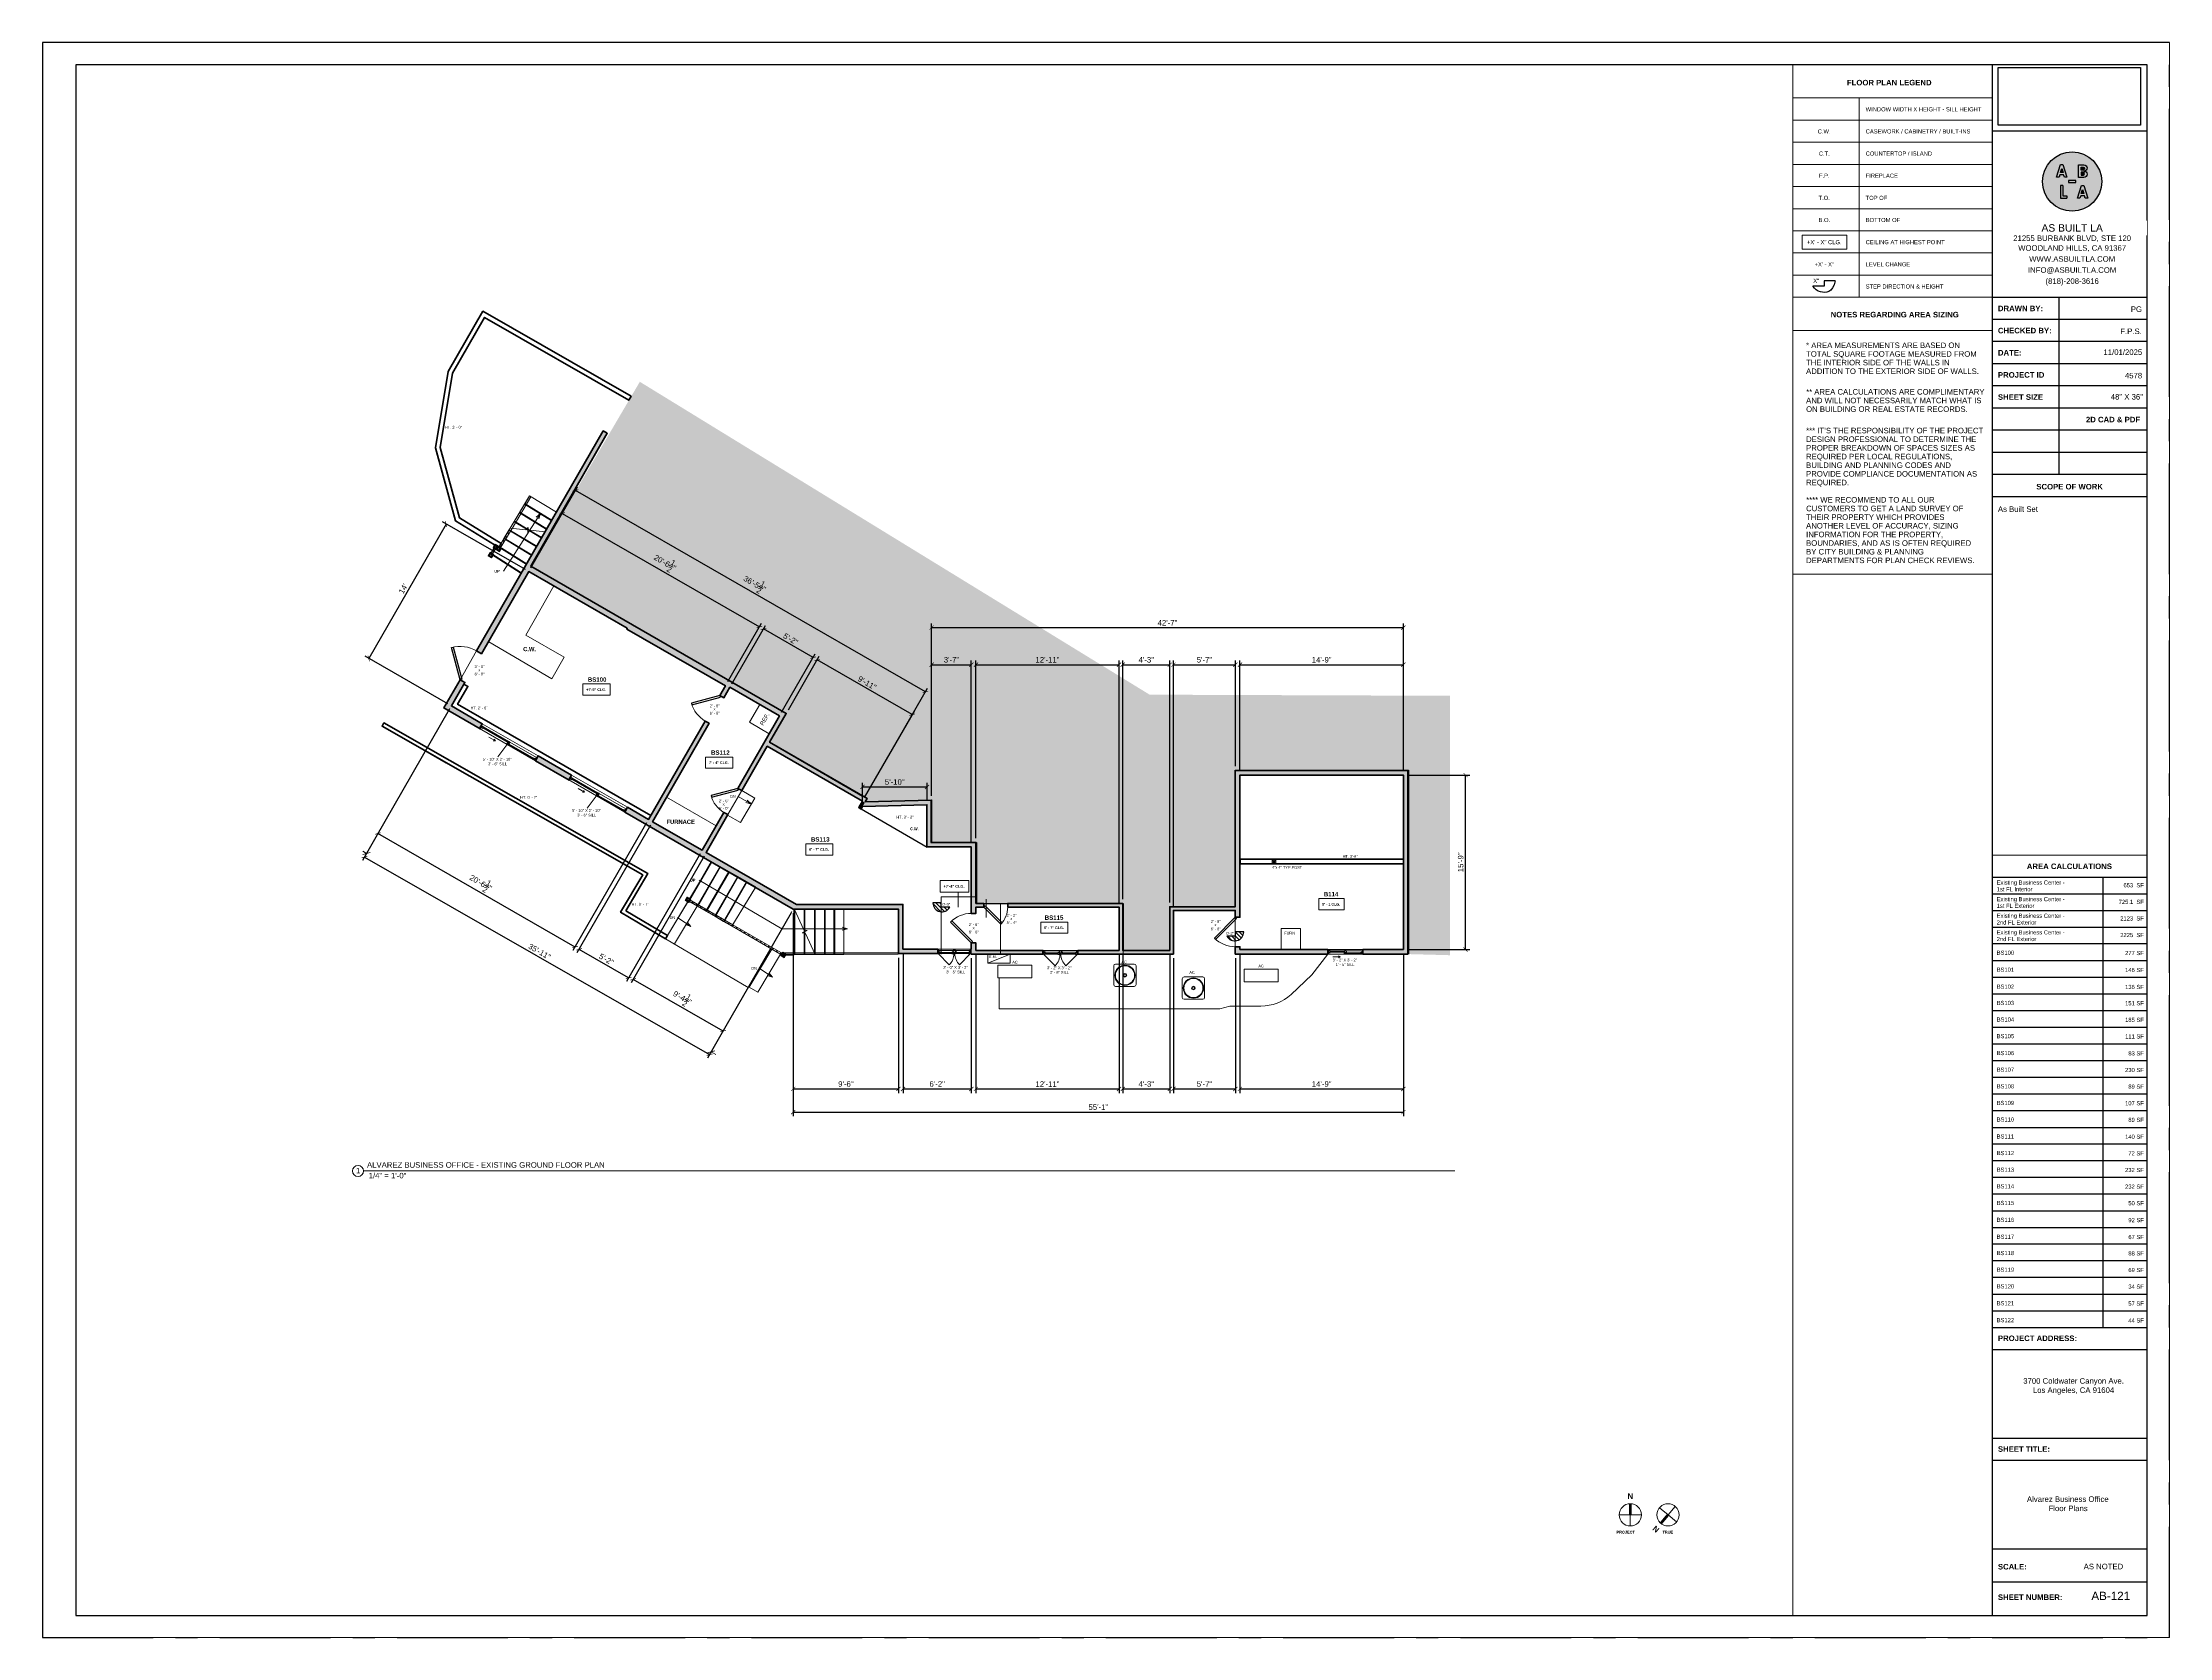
# Paper-space layout '22' of a CAD drawing. Header units: inches. Extents: x 0 to 48, y 0 to 36.
# The model-space entities are those that its viewports show. They can reach past a viewport. Long polylines and large blocks are cut down to what shows.
import ezdxf

# ---------------------------------------------------------------- set-up
doc = ezdxf.new("R2010")
doc.units = ezdxf.units.IN
doc.header["$MEASUREMENT"] = 0
doc.set_wipeout_variables(frame=1)
doc.linetypes.add('CENTERX2', pattern=[4, 2.5, -0.5, 0.5, -0.5])
doc.linetypes.add('Overhead 1_16_', pattern=[0.101562, 0.0625, -0.039062])
for name, color, linetype, lineweight in [('A-ANNO', 2, 'Continuous', 5), ('A-ANNO-DIMS', 1, 'Continuous', 9), ('A-ANNO-DIMS-48', 1, 'Continuous', 9), ('A-COLS', 3, 'Continuous', 9), ('A-DETAIL-2', 20, 'Continuous', 25), ('A-DETAIL-3', 40, 'Continuous', 15), ('A-DOOR', 1, 'Continuous', 18), ('A-EQPT', 150, 'Continuous', 9), ('A-FLOR', 6, 'Continuous', 18), ('A-GENM', 13, 'Continuous', 9), ('A-GLAZ', 2, 'Continuous', 30), ('A-RAILING', 4, 'Continuous', 9), ('A-STRS', 4, 'Continuous', 9), ('A-STRS-MBND', 31, 'Overhead 1_16_', 9), ('A-WALL', 3, 'Continuous', 40), ('A-WINDOWS', 2, 'Continuous', 18), ('S-STRS-MBND', 31, 'Continuous', 9)]:
    doc.layers.add(name, color=color, linetype=linetype, lineweight=lineweight)
doc.layers.add('A-HATCH', color=9, linetype='Continuous')
doc.layers.add('A-TB', color=7, linetype='Continuous')
doc.styles.add('Arial', font='arial.ttf')
doc.styles.add('Arial_1', font='arial.ttf', dxfattribs={"height": 0.0625})
doc.styles.add('Arial_2', font='arial.ttf', dxfattribs={"height": 3})
doc.styles.add('Arial_3', font='arial.ttf', dxfattribs={"height": 0.125})
doc.styles.add('Arial_4', font='arial.ttf', dxfattribs={"height": 3})
doc.styles.add('Arial_5', font='arial.ttf', dxfattribs={"height": 0.09375})
doc.styles.add('Arial_B_1', font='arialbd.ttf', dxfattribs={"height": 3})
doc.styles.add('Arial_B_2', font='arialbd.ttf', dxfattribs={"height": 0.125})
doc.styles.add('Arial_B_3', font='arialbd.ttf', dxfattribs={"height": 0.0625})
doc.styles.add('Arial_B_4', font='arialbd.ttf', dxfattribs={"height": 0.0625})
doc.styles.add('Arial_B_5', font='arialbd.ttf', dxfattribs={"height": 0.125})
doc.styles.add('Arial_B_6', font='arialbd.ttf', dxfattribs={"height": 0.0625})
doc.styles.add('Jay Cad', font='arial.ttf', dxfattribs={"height": 0.125})
doc.styles.add('JC', font='arial.ttf', dxfattribs={"height": 0.125})
doc.dimstyles.new('Jay Cad - DIMS', dxfattribs={"dimtxt": 0.125, "dimasz": 0.09375, "dimexe": 0.09375, "dimexo": 0.09375, "dimgap": 0.046875, "dimtad": 1, "dimdec": 1, "dimzin": 0, "dimdsep": 46, "dimlunit": 4, "dimtxsty": 'Jay Cad', "dimblk": 'ARCHTICK', "dimcen": 0.09, "dimclrd": 1, "dimclre": 1, "dimclrt": 256, "dimadec": 0, "dimazin": 0, "dimtfac": 1, "dimtdec": 1, "dimtofl": 0, "dimtmove": 1, "dimatfit": 3, "dimfxl": 1, "dimtolj": 1, "dimtzin": 0, "dimarcsym": 0})
picture_1 = doc.add_image_def('image1.png', size_in_pixel=(151, 61))
pattern_1 = [(135, (87480.692, 3739.9704), (-2.12132, -2.12132), [])]

# ---------------------------------------------------------------- blocks, each defined once
blk = doc.blocks.new('JC_TB_48x36 - JC_TB_4836-1441736-Floor Plans')
at = {"layer": 'A-TB'}
for p, q in [((-0.003, 24.012), (-0.003, -11.988)), ((47.997, 24.012), (-0.003, 24.012)), ((47.997, -11.988), (47.997, 24.012)), ((0.747, 23.512), (0.747, -11.488)), ((47.497, 23.512), (0.747, 23.512)), ((47.497, 15.262), (43.997, 15.262)), ((47.497, 14.762), (43.997, 14.762)), ((43.997, -9.988), (47.497, -9.988)), ((47.497, -10.738), (43.997, -10.738)), ((0.747, -11.488), (47.497, -11.488)), ((-0.003, -11.988), (47.997, -11.988))]:
    blk.add_line(p, q, dxfattribs=at)
at = {"layer": 'A-TB', "char_height": 0.125, "attachment_point": 1, "bg_fill": 3, "box_fill_scale": 1.25, "bg_fill_color": 256, "bg_fill_true_color": 13158600, "bg_fill_transparency": 0}
for s, insert, width, style in [('DRAWN BY:', (44.126, 18.073), 1.22463, 'Arial_B_2'), ('CHECKED BY:', (44.126, 17.573), 1.4645, 'Arial_B_2'), ('DATE:', (44.126, 17.073), 0.63441, 'Arial_B_2'), ('PROJECT ID', (44.126, 16.573), 1.26566, 'Arial_B_2'), ('SHEET SIZE', (44.126, 16.073), 1.23725, 'Arial_B_2'), ('48" X 36"', (46.673, 16.078), 0.87428, 'Arial_3'), ('SCOPE OF WORK', (44.992, 14.05), 1.82747, 'Arial_B_2'), ('PROJECT ADDRESS:', (44.126, -5.172), 2.14941, 'Arial_B_2'), ('SHEET TITLE:', (44.126, -7.672), 1.42031, 'Arial_B_2'), ('SCALE:', (44.126, -10.328), 0.77959, 'Arial_B_2'), ('AS NOTED', (46.061, -10.323), 1.08259, 'Arial_3'), ('SHEET NUMBER:', (44.126, -11.016), 1.76434, 'Arial_B_2')]:
    blk.add_mtext(s, dxfattribs=dict(at, insert=insert, width=width, style=style))
at = {"layer": 'A-TB'}
for p, q in [((43.997, 23.512), (43.997, -11.488)), ((47.497, -11.488), (47.497, 23.512)), ((47.497, 18.262), (43.997, 18.262)), ((45.497, 18.262), (45.497, 14.262)), ((47.497, 17.762), (43.997, 17.762)), ((47.497, 17.262), (43.997, 17.262)), ((47.497, 16.762), (43.997, 16.762)), ((47.497, 16.262), (43.997, 16.262)), ((47.497, 15.762), (43.997, 15.762)), ((47.497, 14.262), (43.997, 14.262)), ((47.497, 13.762), (43.997, 13.762)), ((43.997, -4.988), (47.497, -4.988)), ((43.997, -5.488), (47.497, -5.488)), ((43.997, -7.488), (47.497, -7.488)), ((43.997, -7.988), (47.497, -7.988))]:
    blk.add_line(p, q, dxfattribs=at)
blk = doc.blocks.new('Logo - ABLA - CAD Format')
at = {"layer": 'A-HATCH', "true_color": 0xc9ee63}
h = blk.add_hatch(color=71, dxfattribs=at)
h.dxf.hatch_style = 1
h.paths.add_polyline_path([(-0.71, 0.89), (-0.79, 0.62), (-0.62, 0.62)], flags=0)
h.paths.add_polyline_path([(0.6, 0.78), (0.74, 0.78, 1), (0.74, 0.98), (0.6, 0.98)], flags=0)
h.paths.add_polyline_path([(0.6, 0.44), (0.74, 0.44, 1), (0.74, 0.63), (0.6, 0.63)], flags=0)
h.paths.add_polyline_path([(0.62, -0.8), (0.79, -0.8), (0.71, -0.53)], flags=0)
h.paths.add_polyline_path([(-2, 0, 1), (2, 0, 1)])
h.paths.add_polyline_path([(0.8, 0.28), (0.44, 0.28), (0.44, 1.13), (0.8, 1.13, -1), (0.8, 0.71, -1)], flags=16)
h.paths.add_polyline_path([(0.74, 0.44), (0.6, 0.44), (0.6, 0.63), (0.74, 0.63, -1)], flags=0)
h.paths.add_polyline_path([(0.79, -0.27), (1.05, -1.12), (0.89, -1.12), (0.84, -0.96), (0.58, -0.96), (0.53, -1.12), (0.37, -1.12), (0.63, -0.27)], flags=16)
h.paths.add_polyline_path([(0.74, 0.78), (0.6, 0.78), (0.6, 0.98), (0.74, 0.98, -1)], flags=0)
h.paths.add_polyline_path([(0.71, -0.53), (0.79, -0.8), (0.62, -0.8)], flags=0)
h.paths.add_polyline_path([(0.25, 0.06), (0.25, -0.06), (-0.25, -0.06), (-0.25, 0.06)], flags=16)
h.paths.add_polyline_path([(-0.37, 0.3), (-0.53, 0.3), (-0.58, 0.46), (-0.84, 0.46), (-0.89, 0.3), (-1.05, 0.3), (-0.79, 1.15), (-0.63, 1.15)], flags=16)
h.paths.add_polyline_path([(-0.63, -0.27), (-0.63, -0.96), (-0.37, -0.96), (-0.37, -1.12), (-0.79, -1.12), (-0.79, -0.27)], flags=16)
h.paths.add_polyline_path([(-0.62, 0.62), (-0.79, 0.62), (-0.71, 0.89)], flags=0)
at = {"layer": 'A-HATCH'}
h = blk.add_hatch(color=250, dxfattribs=at)
h.dxf.hatch_style = 1
h.paths.add_polyline_path([(-0.63, 1.15), (-0.79, 1.15), (-1.05, 0.3), (-0.89, 0.3), (-0.84, 0.46), (-0.58, 0.46), (-0.53, 0.3), (-0.37, 0.3)])
h.paths.add_polyline_path([(-0.62, 0.62), (-0.79, 0.62), (-0.71, 0.89)], flags=16)
h.paths.add_polyline_path([(0.44, 0.28), (0.8, 0.28, 1), (0.8, 0.71, 1), (0.8, 1.13), (0.44, 1.13)])
h.paths.add_polyline_path([(0.6, 0.44), (0.6, 0.63), (0.74, 0.63, -1), (0.74, 0.44)], flags=16)
h.paths.add_polyline_path([(0.6, 0.78), (0.6, 0.98), (0.74, 0.98, -1), (0.74, 0.78)], flags=16)
h.paths.add_polyline_path([(0.37, -1.12), (0.53, -1.12), (0.58, -0.96), (0.84, -0.96), (0.89, -1.12), (1.05, -1.12), (0.79, -0.27), (0.63, -0.27)])
h.paths.add_polyline_path([(0.71, -0.53), (0.79, -0.8), (0.62, -0.8)], flags=16)
h.paths.add_polyline_path([(0.25, -0.06), (0.25, 0.06), (-0.25, 0.06), (-0.25, -0.06)])
h.paths.add_polyline_path([(-0.79, -1.12), (-0.37, -1.12), (-0.37, -0.96), (-0.63, -0.96), (-0.63, -0.27), (-0.79, -0.27)])
at = {"layer": 'A-HATCH', "true_color": 0xc9ee63}
h = blk.add_hatch(color=71, dxfattribs=at)
h.dxf.hatch_style = 1
h.paths.add_polyline_path([(-0.71, 0.89), (-0.79, 0.62), (-0.62, 0.62)])
h.paths.add_polyline_path([(0.74, 0.78, 1), (0.74, 0.98), (0.6, 0.98), (0.6, 0.78)])
h.paths.add_polyline_path([(0.6, 0.63), (0.6, 0.44), (0.74, 0.44, 1), (0.74, 0.63)])
h.paths.add_polyline_path([(0.62, -0.8), (0.79, -0.8), (0.71, -0.53)])
blk.add_circle((0, 0), 2)
at = {"layer": 'A-HATCH', "color": 250}
for points in [[(-0.63, 1.15), (-0.37, 0.3), (-0.53, 0.3), (-0.58, 0.46), (-0.84, 0.46), (-0.89, 0.3), (-1.05, 0.3), (-0.79, 1.15)], [(-0.71, 0.89), (-0.62, 0.62), (-0.79, 0.62)], [(0.25, 0.06), (-0.25, 0.06), (-0.25, -0.06), (0.25, -0.06)], [(0.79, -0.27), (1.05, -1.12), (0.89, -1.12), (0.84, -0.96), (0.58, -0.96), (0.53, -1.12), (0.37, -1.12), (0.63, -0.27)], [(0.71, -0.53), (0.79, -0.8), (0.62, -0.8)]]:
    blk.add_lwpolyline(points, close=True, dxfattribs=at)
for points in [[(0.8, 0.71, -1), (0.8, 0.28), (0.44, 0.28), (0.44, 1.13), (0.8, 1.13, -1)], [(0.6, 0.98), (0.74, 0.98, -1), (0.74, 0.78), (0.6, 0.78)], [(0.6, 0.44), (0.74, 0.44, 1), (0.74, 0.63), (0.6, 0.63)]]:
    blk.add_lwpolyline(points, format="xyb", close=True, dxfattribs=at)
for points in [[(-0.79, -0.27), (-0.79, -1.12), (-0.37, -1.12)], [(-0.63, -0.27), (-0.79, -0.27)], [(-0.63, -0.27), (-0.63, -0.96), (-0.37, -0.96)], [(-0.37, -0.96), (-0.37, -1.12)]]:
    blk.add_lwpolyline(points, dxfattribs=at)
blk = doc.blocks.new('TB-INFO-ABLA')
blk.add_wipeout([(168, 180), (168, 0), (0, 0), (0, 180)])
blk.add_wipeout([(168, 180), (168, 0), (0, 0), (0, 180)])
at = {"xscale": 16, "yscale": 16, "zscale": 16}
blk.add_blockref('Logo - ABLA - CAD Format', (86.6, 125.4), dxfattribs=at)
at = {"char_height": 6, "width": 168.619, "attachment_point": 2, "style": 'JC', "bg_fill": 2}
for s, insert in [('21255 BURBANK BLVD, STE 120', (86.6, 67)), ('(818)-208-3616', (86.6, 20.5))]:
    blk.add_mtext(s, dxfattribs=dict(at, insert=insert))
for s, insert in [('WOODLAND HILLS, CA 91367', (86.6, 56.4)), ('INFO@ASBUILTLA.COM', (86.6, 32.5))]:
    blk.add_mtext(s, dxfattribs=dict(at, insert=insert))
at = {"insert": (86.6, 44.5), "char_height": 6, "width": 168.619, "attachment_point": 2, "style": 'JC', "bg_fill": 2}
blk.add_mtext('WWW.ASBUILTLA.COM', dxfattribs=at)
blk.add_lwpolyline([(168, 180), (0, 180), (0, 0), (168, 0)], close=True)
at = {"insert": (86.6, 75.1), "char_height": 8, "width": 154.347, "attachment_point": 5, "style": 'JC', "bg_fill": 2}
blk.add_mtext('AS BUILT LA ', dxfattribs=at)
blk = doc.blocks.new('JC- existing door Tag_quad - JC- existing door Tag_quad-839775-1ST FLOOR PLAN - BUISNESS OFFCE')
at = {"layer": 'A-ANNO', "insert": (-0.023, 0.038), "char_height": 0.0625, "width": 0.0505, "attachment_point": 1, "style": 'Arial_2', "bg_fill": 3, "box_fill_scale": 1.25, "bg_fill_color": 256, "bg_fill_true_color": 13158600, "bg_fill_transparency": 0}
blk.add_mtext('x', dxfattribs=at)
blk = doc.blocks.new('JC_SLIDING WINDOW - DOUBLE - SLIDING WINDOW-1478180-1ST FLOOR PLAN - BUISNESS OFFCE')
at = {"layer": 'A-GLAZ'}
for p, q in [((-35, 2.85), (-35, -3.15)), ((-35, 2.85), (-32.5, 2.85)), ((-34.25, 2.85), (-34.25, -0.65)), ((-32.5, 1.1), (-34.25, 1.1)), ((-32.5, 2.85), (-32.5, 1.1)), ((-0.875, -0.65), (-0.875, 2.85)), ((-0.875, 2.85), (0.875, 2.85)), ((0.875, 1.1), (-0.875, 1.1)), ((0.875, 2.85), (0.875, -0.65)), ((32.5, 1.1), (32.5, -0.65)), ((34.25, 1.1), (32.5, 1.1)), ((34.25, 2.85), (35, 2.85)), ((34.25, 2.85), (34.25, -0.65)), ((35, -3.15), (35, 2.85)), ((-35, -0.65), (-34.25, -0.65)), ((-0.875, -0.65), (0.875, -0.65)), ((32.5, -0.65), (35, -0.65))]:
    blk.add_line(p, q, dxfattribs=at)
at = {"layer": 'A-GLAZ', "lineweight": 9}
for p, q in [((-32.5, 2.85), (-0.875, 2.85)), ((0.875, 2.85), (34.25, 2.85)), ((-34.25, -0.65), (-0.875, -0.65)), ((0.875, -0.65), (32.5, -0.65))]:
    blk.add_line(p, q, dxfattribs=at)
at = {"layer": 'A-GLAZ', "lineweight": 40}
for p, q in [((-32.5, 1.975), (-0.875, 1.975)), ((0.875, 0.225), (32.5, 0.225))]:
    blk.add_line(p, q, dxfattribs=at)
at = {"layer": 'A-WINDOWS'}
for p, q in [((35, 2.85), (-35, 2.85)), ((13.5, 5.85), (15.5, 6.85)), ((13.5, 5.85), (15.5, 4.85)), ((13.5, 5.85), (21.5, 5.85)), ((-35, -3.15), (35, -3.15))]:
    blk.add_line(p, q, dxfattribs=at)
blk = doc.blocks.new('JC_DOOR_SINGLE PANEL - SINGLE DOOR-1478253-1ST FLOOR PLAN - BUISNESS OFFCE')
at = {"layer": 'A-DOOR', "lineweight": 30}
for p, q in [((-8.9, -27), (16.6, -1.6)), ((18, -3), (-7.5, -28.5)), ((16.6, -1.6), (18, -3)), ((-7.5, -28.5), (-8.9, -27))]:
    blk.add_line(p, q, dxfattribs=at)
at = {"layer": 'A-DOOR', "lineweight": 9}
blk.add_arc((18, -3), 36, 180, 225, dxfattribs=at)
blk = doc.blocks.new('JC_DOOR_SINGLE PANEL - SINGLE DOOR-1478863-1ST FLOOR PLAN - BUISNESS OFFCE')
at = {"layer": 'A-DOOR', "lineweight": 30}
for p, q in [((-6.2, 23.7), (-7.6, 22.3)), ((15, 2.5), (-6.2, 23.7)), ((-7.6, 22.3), (13.6, 1.1)), ((13.6, 1.1), (15, 2.5))]:
    blk.add_line(p, q, dxfattribs=at)
at = {"layer": 'A-DOOR', "lineweight": 9}
blk.add_arc((15, 2.5), 30, 135, 180, dxfattribs=at)
blk = doc.blocks.new('JC_DOOR_SINGLE PANEL - SINGLE DOOR-1479051-1ST FLOOR PLAN - BUISNESS OFFCE')
at = {"layer": 'A-DOOR', "lineweight": 30}
for p, q in [((-6.6, 25.1), (-8, 23.7)), ((-8, 23.7), (14.6, 1.1)), ((16, 2.5), (-6.6, 25.1)), ((14.6, 1.1), (16, 2.5))]:
    blk.add_line(p, q, dxfattribs=at)
at = {"layer": 'A-DOOR', "lineweight": 9}
blk.add_arc((16, 2.5), 32, 135, 180, dxfattribs=at)
blk = doc.blocks.new('JC_CASEMENT_DOUBLE - CASEMENT - DOUBLE-1554507-1ST FLOOR PLAN - BUISNESS OFFCE')
at = {"layer": 'A-GLAZ'}
for p, q in [((-18, 2.5), (-18, -2.5)), ((-15.3, 2.5), (-18, 2.5)), ((-17.5, 2.5), (-17.5, 0.8)), ((-17.5, 0.8), (-16.8, 0.8)), ((-15.3, 0.8), (-16.8, 0.8)), ((-16.8, 0.8), (-16.8, -1)), ((-15.3, 2.5), (-15.3, 0.8)), ((-2.7, 2.5), (0, 2.5)), ((-2.7, 2.5), (-2.7, 0.8)), ((-2.7, 0.8), (-1.2, 0.8)), ((-1.2, 0.8), (-1.2, -1)), ((-0.5, 0.8), (-1.2, 0.8)), ((-0.5, 2.5), (-0.5, 0.8)), ((2.7, 2.5), (0, 2.5)), ((0.5, 2.5), (0.5, 0.8)), ((0.5, 0.8), (1.2, 0.8)), ((2.7, 0.8), (1.2, 0.8)), ((1.2, 0.8), (1.2, -1)), ((2.7, 2.5), (2.7, 0.8)), ((15.3, 2.5), (18, 2.5)), ((15.3, 2.5), (15.3, 0.8)), ((15.3, 0.8), (16.8, 0.8)), ((16.8, 0.8), (16.8, -1)), ((17.5, 0.8), (16.8, 0.8)), ((17.5, 2.5), (17.5, 0.8)), ((18, 2.5), (18, -2.5)), ((-18, -1), (-16.8, -1)), ((-1.2, -1), (0, -1)), ((0, -1), (1.2, -1)), ((16.8, -1), (18, -1))]:
    blk.add_line(p, q, dxfattribs=at)
at = {"layer": 'A-GLAZ', "lineweight": 9}
for p, q in [((-15.3, 2.5), (-2.7, 2.5)), ((2.7, 2.5), (15.3, 2.5)), ((-1.2, -1), (-16.8, -1)), ((16.8, -1), (1.2, -1))]:
    blk.add_line(p, q, dxfattribs=at)
at = {"layer": 'A-GLAZ', "lineweight": 40}
for p, q in [((-15.3, 1.6), (-2.7, 1.6)), ((2.7, 1.6), (15.3, 1.6))]:
    blk.add_line(p, q, dxfattribs=at)
at = {"layer": 'A-WINDOWS'}
for p, q in [((0, 2.5), (-18, 2.5)), ((18, 2.5), (0, 2.5)), ((-18, -2.5), (0, -2.5)), ((0, -2.5), (18, -2.5))]:
    blk.add_line(p, q, dxfattribs=at)
at = {"layer": 'A-WINDOWS', "lineweight": 9}
for p, q in [((-17.5, 2.5), (-5.5, 14.5)), ((17.5, 2.5), (5.5, 14.5))]:
    blk.add_line(p, q, dxfattribs=at)
for centre, start, end in [((-17.5, 2.5), 360, 45), ((17.5, 2.5), 135, 180)]:
    blk.add_arc(centre, 17, start, end, dxfattribs=at)
blk = doc.blocks.new('JC_DOOR_SINGLE PANEL - SINGLE DOOR-1486731-1ST FLOOR PLAN - BUISNESS OFFCE')
at = {"layer": 'A-DOOR', "lineweight": 30}
for p, q in [((-8, -23.7), (14.6, -1.1)), ((16, -2.5), (-6.6, -25.1)), ((14.6, -1.1), (16, -2.5)), ((-6.6, -25.1), (-8, -23.7))]:
    blk.add_line(p, q, dxfattribs=at)
at = {"layer": 'A-DOOR', "lineweight": 9}
blk.add_arc((16, -2.5), 32, 180, 225, dxfattribs=at)
blk = doc.blocks.new('JC_CASEMENT_DOUBLE - CASEMENT - DOUBLE-1554490-1ST FLOOR PLAN - BUISNESS OFFCE')
at = {"layer": 'A-GLAZ'}
for p, q in [((-19, 2), (-19, -2)), ((-16.3, 2), (-19, 2)), ((-18.5, 2), (-18.5, 0.3)), ((-18.5, 0.3), (-17.8, 0.3)), ((-16.3, 0.3), (-17.8, 0.3)), ((-17.8, 0.3), (-17.8, -1.5)), ((-16.3, 2), (-16.3, 0.3)), ((-2.7, 2), (0, 2)), ((-2.7, 2), (-2.7, 0.3)), ((-2.7, 0.3), (-1.2, 0.3)), ((-1.2, 0.3), (-1.2, -1.5)), ((-0.5, 0.3), (-1.2, 0.3)), ((-0.5, 2), (-0.5, 0.3)), ((2.7, 2), (0, 2)), ((0.5, 2), (0.5, 0.3)), ((0.5, 0.3), (1.2, 0.3)), ((2.7, 0.3), (1.2, 0.3)), ((1.2, 0.3), (1.2, -1.5)), ((2.7, 2), (2.7, 0.3)), ((16.3, 2), (19, 2)), ((16.3, 2), (16.3, 0.3)), ((16.3, 0.3), (17.8, 0.3)), ((17.8, 0.3), (17.8, -1.5)), ((18.5, 0.3), (17.8, 0.3)), ((18.5, 2), (18.5, 0.3)), ((19, 2), (19, -2)), ((-19, -1.5), (-17.8, -1.5)), ((-1.2, -1.5), (0, -1.5)), ((0, -1.5), (1.2, -1.5)), ((17.8, -1.5), (19, -1.5))]:
    blk.add_line(p, q, dxfattribs=at)
at = {"layer": 'A-GLAZ', "lineweight": 9}
for p, q in [((-16.3, 2), (-2.7, 2)), ((2.7, 2), (16.3, 2)), ((-1.2, -1.5), (-17.8, -1.5)), ((17.8, -1.5), (1.2, -1.5))]:
    blk.add_line(p, q, dxfattribs=at)
at = {"layer": 'A-GLAZ', "lineweight": 40}
for p, q in [((-16.3, 1.1), (-2.7, 1.1)), ((2.7, 1.1), (16.3, 1.1))]:
    blk.add_line(p, q, dxfattribs=at)
at = {"layer": 'A-WINDOWS'}
for p, q in [((0, 2), (-19, 2)), ((19, 2), (0, 2)), ((-19, -2), (0, -2)), ((0, -2), (19, -2))]:
    blk.add_line(p, q, dxfattribs=at)
at = {"layer": 'A-WINDOWS', "lineweight": 9}
for p, q in [((-18.5, 2), (-5.8, 14.7)), ((18.5, 2), (5.8, 14.7))]:
    blk.add_line(p, q, dxfattribs=at)
for centre, start, end in [((-18.5, 2), 360, 45), ((18.5, 2), 135, 180)]:
    blk.add_arc(centre, 18, start, end, dxfattribs=at)
blk = doc.blocks.new('Railing - Railing-1516007-1ST FLOOR PLAN - BUISNESS OFFCE')
at = {"layer": 'A-RAILING'}
for p, q in [((-193.8, -69.4), (-191.5, -69.4)), ((-193.8, -71.1), (-193.8, -69.4)), ((-193.8, -69.4), (-191.5, -69.4)), ((-193.8, -71.1), (-193.8, -69.4)), ((-193.8, -71.1), (-191.5, -71.1)), ((-193.8, -71.1), (-191.5, -71.1)), ((-191.5, -69.4), (-158.6, -69.4)), ((-191.5, -69.4), (-158.6, -69.4)), ((-191.5, -71.1), (-157.8, -71.1)), ((-191.5, -71.1), (-157.8, -71.1)), ((-157.8, -71.1), (-158.6, -69.4)), ((-157.8, -71.1), (-158.6, -69.4)), ((-157.8, -71.1), (-158.6, -69.4))]:
    blk.add_line(p, q, dxfattribs=at)
at = {"layer": 'A-RAILING', "linetype": 'Overhead 1_16_'}
for p, q in [((-158.6, -69.4), (-126.8, -69.4)), ((-158.6, -69.4), (-126.8, -69.4)), ((-157.8, -71.1), (-126.8, -71.1)), ((-157.8, -71.1), (-126.8, -71.1)), ((-126.8, -69.4), (-67.8, -69.4)), ((-126.8, -69.4), (-67.8, -69.4)), ((-126.8, -71.1), (-67.8, -71.1)), ((-126.8, -71.1), (-67.8, -71.1)), ((-67.8, -69.4), (-67.8, -71.1)), ((-67.8, -69.4), (-67.8, -71.1))]:
    blk.add_line(p, q, dxfattribs=at)
blk = doc.blocks.new('Railing - Flat Cap - 2_ Heavy Duty Post-1520758-1ST FLOOR PLAN - BUISNESS OFFCE')
at = {"layer": 'A-RAILING'}
for p, q in [((-2.1, 2.1), (-2.2, 2.2)), ((-2.2, 2.2), (-2.2, -2.2)), ((-2.2, 2.2), (2.2, 2.2)), ((-1.3, 1.3), (-2.1, 2.1)), ((-2.1, 2.1), (-2.1, -2.1)), ((2.1, 2.1), (-2.1, 2.1)), ((-1.3, -1.3), (-1.3, 1.3)), ((1.3, 1.3), (-1.3, 1.3)), ((-0.6, 0.6), (-1.1, 1.1)), ((-1.1, 1.1), (-1.1, 1.1)), ((-1.1, 1.1), (-1.1, -1.1)), ((1.1, 1.1), (-1.1, 1.1)), ((-1, -1), (-1, 1)), ((1, 1), (-1, 1)), ((-1, 1), (-1, -1)), ((1, 1), (-1, 1)), ((-1, -1), (-1, 1)), ((-1, 1), (-1, -1)), ((-1, 1), (1, 1)), ((-1, 1), (1, 1)), ((0.9, 0.9), (-0.9, 0.9)), ((-0.9, 0.9), (-0.9, -0.9)), ((-0.9, 0.9), (0.9, 0.9)), ((-0.9, -0.9), (-0.9, 0.9)), ((1.1, 1.1), (0.6, 0.6)), ((0.9, -0.9), (0.9, 0.9)), ((0.9, 0.9), (0.9, -0.9)), ((1, 1), (1, -1)), ((1, -1), (1, 1)), ((1, -1), (1, 1)), ((1, 1), (1, -1)), ((1.1, 1.1), (1.1, 1.1)), ((1.1, -1.1), (1.1, 1.1)), ((2.1, 2.1), (1.3, 1.3)), ((1.3, 1.3), (1.3, -1.3)), ((2.2, 2.2), (2.1, 2.1)), ((2.1, -2.1), (2.1, 2.1)), ((2.2, -2.2), (2.2, 2.2)), ((-2.1, -2.1), (-2.2, -2.2)), ((-2.2, -2.2), (2.2, -2.2)), ((-1.3, -1.3), (-2.1, -2.1)), ((-2.1, -2.1), (2.1, -2.1)), ((1.3, -1.3), (-1.3, -1.3)), ((-0.6, -0.6), (-1.1, -1.1)), ((-1.1, -1.1), (-1.1, -1.1)), ((-1.1, -1.1), (1.1, -1.1)), ((1, -1), (-1, -1)), ((-1, -1), (1, -1)), ((1, -1), (-1, -1)), ((-1, -1), (1, -1)), ((-0.9, -0.9), (0.9, -0.9)), ((0.9, -0.9), (-0.9, -0.9)), ((0.6, -0.6), (1.1, -1.1)), ((1.1, -1.1), (1.1, -1.1)), ((1.3, -1.3), (2.1, -2.1)), ((2.1, -2.1), (2.2, -2.2))]:
    blk.add_line(p, q, dxfattribs=at)
for points in [[(-1.1, 1.1), (-1.1, 1.1), (-1.1, 1.1), (-1.1, 1.1), (-1.1, 1.1), (-1.1, 1.1), (-1.1, 1.1)], [(-0.5, 0.5), (-0.6, 0.6), (-0.6, 0.6), (-0.6, 0.6), (-0.6, 0.6), (-0.6, 0.6)], [(0.6, 0.6), (0.6, 0.6), (0.6, 0.6), (0.6, 0.6), (0.6, 0.6), (0.5, 0.5)], [(1.1, 1.1), (1.1, 1.1), (1.1, 1.1), (1.1, 1.1), (1.1, 1.1), (1.1, 1.1), (1.1, 1.1)], [(-1.1, -1.1), (-1.1, -1.1), (-1.1, -1.1), (-1.1, -1.1), (-1.1, -1.1), (-1.1, -1.1), (-1.1, -1.1)], [(-0.5, -0.5), (-0.6, -0.6), (-0.6, -0.6), (-0.6, -0.6), (-0.6, -0.6), (-0.6, -0.6)], [(0.5, -0.5), (0.6, -0.6), (0.6, -0.6), (0.6, -0.6), (0.6, -0.6), (0.6, -0.6)], [(1.1, -1.1), (1.1, -1.1), (1.1, -1.1), (1.1, -1.1), (1.1, -1.1), (1.1, -1.1), (1.1, -1.1)]]:
    blk.add_open_spline(points, degree=3, dxfattribs=at)
blk = doc.blocks.new('Railing - Flat Cap - 2_ Heavy Duty Post-1516491-1ST FLOOR PLAN - BUISNESS OFFCE')
at = {"layer": 'A-RAILING'}
for p, q in [((-2.1, 2.1), (-2.2, 2.2)), ((-2.2, 2.2), (-2.2, -2.2)), ((-2.2, 2.2), (2.2, 2.2)), ((-1.3, 1.3), (-2.1, 2.1)), ((-2.1, 2.1), (-2.1, -2.1)), ((2.1, 2.1), (-2.1, 2.1)), ((-1.3, -1.3), (-1.3, 1.3)), ((1.3, 1.3), (-1.3, 1.3)), ((-0.6, 0.6), (-1.1, 1.1)), ((-1.1, 1.1), (-1.1, 1.1)), ((-1.1, 1.1), (-1.1, -1.1)), ((1.1, 1.1), (-1.1, 1.1)), ((-1, -1), (-1, 1)), ((-1, 1), (-1, -1)), ((-1, 1), (1, 1)), ((-1, 1), (1, 1)), ((-1, -1), (-1, 1)), ((1, 1), (-1, 1)), ((-1, 1), (-1, -1)), ((1, 1), (-1, 1)), ((0.9, 0.9), (-0.9, 0.9)), ((-0.9, 0.9), (-0.9, -0.9)), ((-0.9, 0.9), (0.9, 0.9)), ((-0.9, -0.9), (-0.9, 0.9)), ((1.1, 1.1), (0.6, 0.6)), ((0.9, -0.9), (0.9, 0.9)), ((0.9, 0.9), (0.9, -0.9)), ((1, -1), (1, 1)), ((1, 1), (1, -1)), ((1, 1), (1, -1)), ((1, -1), (1, 1)), ((1.1, 1.1), (1.1, 1.1)), ((1.1, -1.1), (1.1, 1.1)), ((2.1, 2.1), (1.3, 1.3)), ((1.3, 1.3), (1.3, -1.3)), ((2.2, 2.2), (2.1, 2.1)), ((2.1, -2.1), (2.1, 2.1)), ((2.2, -2.2), (2.2, 2.2)), ((-2.1, -2.1), (-2.2, -2.2)), ((-2.2, -2.2), (2.2, -2.2)), ((-1.3, -1.3), (-2.1, -2.1)), ((-2.1, -2.1), (2.1, -2.1)), ((1.3, -1.3), (-1.3, -1.3)), ((-0.6, -0.6), (-1.1, -1.1)), ((-1.1, -1.1), (-1.1, -1.1)), ((-1.1, -1.1), (1.1, -1.1)), ((1, -1), (-1, -1)), ((-1, -1), (1, -1)), ((1, -1), (-1, -1)), ((-1, -1), (1, -1)), ((-0.9, -0.9), (0.9, -0.9)), ((0.9, -0.9), (-0.9, -0.9)), ((0.6, -0.6), (1.1, -1.1)), ((1.1, -1.1), (1.1, -1.1)), ((1.3, -1.3), (2.1, -2.1)), ((2.1, -2.1), (2.2, -2.2))]:
    blk.add_line(p, q, dxfattribs=at)
for points in [[(-1.1, 1.1), (-1.1, 1.1), (-1.1, 1.1), (-1.1, 1.1), (-1.1, 1.1), (-1.1, 1.1), (-1.1, 1.1)], [(-0.5, 0.5), (-0.6, 0.6), (-0.6, 0.6), (-0.6, 0.6), (-0.6, 0.6), (-0.6, 0.6)], [(0.6, 0.6), (0.6, 0.6), (0.6, 0.6), (0.6, 0.6), (0.6, 0.6), (0.5, 0.5)], [(1.1, 1.1), (1.1, 1.1), (1.1, 1.1), (1.1, 1.1), (1.1, 1.1), (1.1, 1.1), (1.1, 1.1)], [(-1.1, -1.1), (-1.1, -1.1), (-1.1, -1.1), (-1.1, -1.1), (-1.1, -1.1), (-1.1, -1.1), (-1.1, -1.1)], [(-0.5, -0.5), (-0.6, -0.6), (-0.6, -0.6), (-0.6, -0.6), (-0.6, -0.6), (-0.6, -0.6)], [(0.5, -0.5), (0.6, -0.6), (0.6, -0.6), (0.6, -0.6), (0.6, -0.6), (0.6, -0.6)], [(1.1, -1.1), (1.1, -1.1), (1.1, -1.1), (1.1, -1.1), (1.1, -1.1), (1.1, -1.1), (1.1, -1.1)]]:
    blk.add_open_spline(points, degree=3, dxfattribs=at)
blk = doc.blocks.new('Railing - 3_4_ x 3_4_ x _045_ wall-1520656-1ST FLOOR PLAN - BUISNESS OFFCE')
at = {"layer": 'A-RAILING', "flags": 128}
for points in [[(-0.4, 0), (-0.4, 0.1), (-0.3, 0.2), (-0.3, 0.2), (-0.2, 0.3), (-0.2, 0.3), (-0.1, 0.4), (0, 0.4)], [(0, 0.4), (-0.1, 0.4), (-0.2, 0.3), (-0.2, 0.3), (-0.3, 0.2), (-0.3, 0.2), (-0.4, 0.1), (-0.4, 0)], [(-0.4, 0), (-0.4, -0.1), (-0.3, -0.2), (-0.3, -0.2), (-0.2, -0.3), (-0.2, -0.3), (-0.1, -0.4), (0, -0.4)], [(0, -0.4), (-0.1, -0.4), (-0.2, -0.3), (-0.2, -0.3), (-0.3, -0.2), (-0.3, -0.2), (-0.4, -0.1), (-0.4, 0)], [(-0.3, 0), (-0.3, 0.1), (-0.3, 0.2), (-0.2, 0.2), (-0.2, 0.3), (-0.1, 0.3), (0, 0.3), (0, 0.3), (0.1, 0.3), (0.2, 0.3), (0.2, 0.2), (0.3, 0.2), (0.3, 0.1), (0.3, 0)], [(0.3, 0), (0.3, 0.1), (0.3, 0.2), (0.2, 0.2), (0.2, 0.3), (0.1, 0.3), (0, 0.3), (0, 0.3), (-0.1, 0.3), (-0.2, 0.3), (-0.2, 0.2), (-0.3, 0.2), (-0.3, 0.1), (-0.3, 0)], [(-0.3, 0), (-0.3, -0.1), (-0.3, -0.2), (-0.2, -0.2), (-0.2, -0.3), (-0.1, -0.3), (0, -0.3), (0, -0.3), (0.1, -0.3), (0.2, -0.3), (0.2, -0.2), (0.3, -0.2), (0.3, -0.1), (0.3, 0)], [(0, 0.4), (0.1, 0.4), (0.2, 0.3), (0.2, 0.3), (0.3, 0.2), (0.3, 0.2), (0.4, 0.1), (0.4, 0)], [(0.4, 0), (0.4, 0.1), (0.3, 0.2), (0.3, 0.2), (0.2, 0.3), (0.2, 0.3), (0.1, 0.4), (0, 0.4)], [(0.3, 0), (0.3, -0.1), (0.3, -0.2), (0.2, -0.2), (0.2, -0.3), (0.1, -0.3), (0, -0.3), (0, -0.3), (-0.1, -0.3), (-0.2, -0.3), (-0.2, -0.2), (-0.3, -0.2), (-0.3, -0.1), (-0.3, 0)], [(0, -0.4), (0.1, -0.4), (0.2, -0.3), (0.2, -0.3), (0.3, -0.2), (0.3, -0.2), (0.4, -0.1), (0.4, 0)], [(0.4, 0), (0.4, -0.1), (0.3, -0.2), (0.3, -0.2), (0.2, -0.3), (0.2, -0.3), (0.1, -0.4), (0, -0.4)]]:
    blk.add_lwpolyline(points, dxfattribs=at)
blk = doc.blocks.new('Railing - 3_4_ x 3_4_ x _045_ wall-1516493-1ST FLOOR PLAN - BUISNESS OFFCE')
at = {"layer": 'A-RAILING'}
for radius, start, end in [(0.375, 90, 180), (0.375, 90, 180), (0.375, 180, 270), (0.33, 0, 180), (0.33, 0, 180), (0.33, 180, 360), (0.33, 180, 360), (0.375, 0, 90), (0.375, 360, 90), (0.375, 270, 360), (0.375, 270, 360), (0.375, 180, 270)]:
    blk.add_arc((0, 0), radius, start, end, dxfattribs=at)
blk = doc.blocks.new('Railing - Railing-1520375-1ST FLOOR PLAN - BUISNESS OFFCE')
at = {"layer": 'A-RAILING'}
for p, q in [((-295.2, -13.4), (-294.3, -11.8)), ((-295.2, -13.4), (-294.3, -11.8)), ((-295.2, -13.4), (-247.9, -40.6)), ((-295.2, -13.4), (-247.9, -40.6)), ((-294.3, -11.8), (-247, -39.1)), ((-294.3, -11.8), (-247, -39.1)), ((-247.9, -40.6), (-193.5, -72.1)), ((-247.9, -40.6), (-193.5, -72.1)), ((-247, -39.1), (-192.6, -70.5)), ((-247, -39.1), (-192.6, -70.5)), ((-192.6, -70.5), (-193.5, -72.1)), ((-192.6, -70.5), (-193.5, -72.1))]:
    blk.add_line(p, q, dxfattribs=at)
at = {"rotation": 60.00153650039409}
for name, p in [('Railing - Flat Cap - 2_ Heavy Duty Post-1520758-1ST FLOOR PLAN - BUISNESS OFFCE', (-295.6, -12.1)), ('Railing - 3_4_ x 3_4_ x _045_ wall-1520656-1ST FLOOR PLAN - BUISNESS OFFCE', (-290.4, -15.1)), ('Railing - 3_4_ x 3_4_ x _045_ wall-1520656-1ST FLOOR PLAN - BUISNESS OFFCE', (-286.1, -17.6)), ('Railing - 3_4_ x 3_4_ x _045_ wall-1520656-1ST FLOOR PLAN - BUISNESS OFFCE', (-281.7, -20.1)), ('Railing - 3_4_ x 3_4_ x _045_ wall-1520656-1ST FLOOR PLAN - BUISNESS OFFCE', (-277.4, -22.6)), ('Railing - 3_4_ x 3_4_ x _045_ wall-1520656-1ST FLOOR PLAN - BUISNESS OFFCE', (-273.1, -25.1)), ('Railing - 3_4_ x 3_4_ x _045_ wall-1520656-1ST FLOOR PLAN - BUISNESS OFFCE', (-268.7, -27.6)), ('Railing - 3_4_ x 3_4_ x _045_ wall-1520656-1ST FLOOR PLAN - BUISNESS OFFCE', (-264.4, -30.1)), ('Railing - 3_4_ x 3_4_ x _045_ wall-1520656-1ST FLOOR PLAN - BUISNESS OFFCE', (-260.1, -32.6)), ('Railing - 3_4_ x 3_4_ x _045_ wall-1520656-1ST FLOOR PLAN - BUISNESS OFFCE', (-255.7, -35.1)), ('Railing - 3_4_ x 3_4_ x _045_ wall-1520656-1ST FLOOR PLAN - BUISNESS OFFCE', (-251.4, -37.6)), ('Railing - 3_4_ x 3_4_ x _045_ wall-1516493-1ST FLOOR PLAN - BUISNESS OFFCE', (-247.1, -40.1)), ('Railing - 3_4_ x 3_4_ x _045_ wall-1516493-1ST FLOOR PLAN - BUISNESS OFFCE', (-242.8, -42.6)), ('Railing - 3_4_ x 3_4_ x _045_ wall-1516493-1ST FLOOR PLAN - BUISNESS OFFCE', (-238.4, -45.1)), ('Railing - 3_4_ x 3_4_ x _045_ wall-1516493-1ST FLOOR PLAN - BUISNESS OFFCE', (-234.1, -47.6)), ('Railing - 3_4_ x 3_4_ x _045_ wall-1516493-1ST FLOOR PLAN - BUISNESS OFFCE', (-229.8, -50.1)), ('Railing - 3_4_ x 3_4_ x _045_ wall-1516493-1ST FLOOR PLAN - BUISNESS OFFCE', (-225.4, -52.6)), ('Railing - 3_4_ x 3_4_ x _045_ wall-1516493-1ST FLOOR PLAN - BUISNESS OFFCE', (-221.1, -55.1)), ('Railing - 3_4_ x 3_4_ x _045_ wall-1516493-1ST FLOOR PLAN - BUISNESS OFFCE', (-216.8, -57.6)), ('Railing - 3_4_ x 3_4_ x _045_ wall-1516493-1ST FLOOR PLAN - BUISNESS OFFCE', (-212.4, -60.1)), ('Railing - 3_4_ x 3_4_ x _045_ wall-1516493-1ST FLOOR PLAN - BUISNESS OFFCE', (-208.1, -62.6)), ('Railing - 3_4_ x 3_4_ x _045_ wall-1516493-1ST FLOOR PLAN - BUISNESS OFFCE', (-203.8, -65.1)), ('Railing - 3_4_ x 3_4_ x _045_ wall-1516493-1ST FLOOR PLAN - BUISNESS OFFCE', (-199.5, -67.6)), ('Railing - Flat Cap - 2_ Heavy Duty Post-1516491-1ST FLOOR PLAN - BUISNESS OFFCE', (-192.2, -71.8)), ('Railing - 3_4_ x 3_4_ x _045_ wall-1516493-1ST FLOOR PLAN - BUISNESS OFFCE', (-195.1, -70.1))]:
    blk.add_blockref(name, p, dxfattribs=at)
blk = doc.blocks.new('Railing - Flat Cap - 2_ Heavy Duty Post-1522975-1ST FLOOR PLAN - BUISNESS OFFCE')
at = {"layer": 'A-RAILING'}
for p, q in [((-2.1, 2.1), (-2.2, 2.2)), ((-2.2, 2.2), (-2.2, -2.2)), ((-2.2, 2.2), (2.2, 2.2)), ((-1.3, 1.3), (-2.1, 2.1)), ((-2.1, 2.1), (-2.1, -2.1)), ((2.1, 2.1), (-2.1, 2.1)), ((-1.3, -1.3), (-1.3, 1.3)), ((1.3, 1.3), (-1.3, 1.3)), ((-0.6, 0.6), (-1.1, 1.1)), ((-1.1, 1.1), (-1.1, 1.1)), ((-1.1, 1.1), (-1.1, -1.1)), ((1.1, 1.1), (-1.1, 1.1)), ((-1, -1), (-1, 1)), ((-1, 1), (-1, -1)), ((-1, 1), (1, 1)), ((-1, 1), (1, 1)), ((-1, -1), (-1, 1)), ((1, 1), (-1, 1)), ((-1, 1), (-1, -1)), ((1, 1), (-1, 1)), ((0.9, 0.9), (-0.9, 0.9)), ((-0.9, 0.9), (-0.9, -0.9)), ((-0.9, 0.9), (0.9, 0.9)), ((-0.9, -0.9), (-0.9, 0.9)), ((1.1, 1.1), (0.6, 0.6)), ((0.9, -0.9), (0.9, 0.9)), ((0.9, 0.9), (0.9, -0.9)), ((1, -1), (1, 1)), ((1, 1), (1, -1)), ((1, 1), (1, -1)), ((1, -1), (1, 1)), ((1.1, 1.1), (1.1, 1.1)), ((1.1, -1.1), (1.1, 1.1)), ((2.1, 2.1), (1.3, 1.3)), ((1.3, 1.3), (1.3, -1.3)), ((2.2, 2.2), (2.1, 2.1)), ((2.1, -2.1), (2.1, 2.1)), ((2.2, -2.2), (2.2, 2.2)), ((-2.1, -2.1), (-2.2, -2.2)), ((-2.2, -2.2), (2.2, -2.2)), ((-1.3, -1.3), (-2.1, -2.1)), ((-2.1, -2.1), (2.1, -2.1)), ((1.3, -1.3), (-1.3, -1.3)), ((-0.6, -0.6), (-1.1, -1.1)), ((-1.1, -1.1), (-1.1, -1.1)), ((-1.1, -1.1), (1.1, -1.1)), ((1, -1), (-1, -1)), ((-1, -1), (1, -1)), ((1, -1), (-1, -1)), ((-1, -1), (1, -1)), ((-0.9, -0.9), (0.9, -0.9)), ((0.9, -0.9), (-0.9, -0.9)), ((0.6, -0.6), (1.1, -1.1)), ((1.1, -1.1), (1.1, -1.1)), ((1.3, -1.3), (2.1, -2.1)), ((2.1, -2.1), (2.2, -2.2))]:
    blk.add_line(p, q, dxfattribs=at)
for points in [[(-1.1, 1.1), (-1.1, 1.1), (-1.1, 1.1), (-1.1, 1.1), (-1.1, 1.1), (-1.1, 1.1), (-1.1, 1.1)], [(-0.5, 0.5), (-0.6, 0.6), (-0.6, 0.6), (-0.6, 0.6), (-0.6, 0.6), (-0.6, 0.6)], [(0.6, 0.6), (0.6, 0.6), (0.6, 0.6), (0.6, 0.6), (0.6, 0.6), (0.5, 0.5)], [(1.1, 1.1), (1.1, 1.1), (1.1, 1.1), (1.1, 1.1), (1.1, 1.1), (1.1, 1.1), (1.1, 1.1)], [(-1.1, -1.1), (-1.1, -1.1), (-1.1, -1.1), (-1.1, -1.1), (-1.1, -1.1), (-1.1, -1.1), (-1.1, -1.1)], [(-0.5, -0.5), (-0.6, -0.6), (-0.6, -0.6), (-0.6, -0.6), (-0.6, -0.6), (-0.6, -0.6)], [(0.5, -0.5), (0.6, -0.6), (0.6, -0.6), (0.6, -0.6), (0.6, -0.6), (0.6, -0.6)], [(1.1, -1.1), (1.1, -1.1), (1.1, -1.1), (1.1, -1.1), (1.1, -1.1), (1.1, -1.1), (1.1, -1.1)]]:
    blk.add_open_spline(points, degree=3, dxfattribs=at)
blk = doc.blocks.new('Railing - 3_4_ x 3_4_ x _045_ wall-1522971-1ST FLOOR PLAN - BUISNESS OFFCE')
at = {"layer": 'A-RAILING', "flags": 128}
for points in [[(-0.4, 0), (-0.4, 0.1), (-0.3, 0.2), (-0.3, 0.2), (-0.2, 0.3), (-0.2, 0.3), (-0.1, 0.4), (0, 0.4)], [(0, 0.4), (-0.1, 0.4), (-0.2, 0.3), (-0.2, 0.3), (-0.3, 0.2), (-0.3, 0.2), (-0.4, 0.1), (-0.4, 0)], [(-0.4, 0), (-0.4, -0.1), (-0.3, -0.2), (-0.3, -0.2), (-0.2, -0.3), (-0.2, -0.3), (-0.1, -0.4), (0, -0.4)], [(0, -0.4), (-0.1, -0.4), (-0.2, -0.3), (-0.2, -0.3), (-0.3, -0.2), (-0.3, -0.2), (-0.4, -0.1), (-0.4, 0)], [(-0.3, 0), (-0.3, 0.1), (-0.3, 0.2), (-0.2, 0.2), (-0.2, 0.3), (-0.1, 0.3), (0, 0.3), (0, 0.3), (0.1, 0.3), (0.2, 0.3), (0.2, 0.2), (0.3, 0.2), (0.3, 0.1), (0.3, 0)], [(0.3, 0), (0.3, 0.1), (0.3, 0.2), (0.2, 0.2), (0.2, 0.3), (0.1, 0.3), (0, 0.3), (0, 0.3), (-0.1, 0.3), (-0.2, 0.3), (-0.2, 0.2), (-0.3, 0.2), (-0.3, 0.1), (-0.3, 0)], [(0, 0.4), (0.1, 0.4), (0.2, 0.3), (0.2, 0.3), (0.3, 0.2), (0.3, 0.2), (0.4, 0.1), (0.4, 0)], [(0.4, 0), (0.4, 0.1), (0.3, 0.2), (0.3, 0.2), (0.2, 0.3), (0.2, 0.3), (0.1, 0.4), (0, 0.4)], [(-0.3, 0), (-0.3, -0.1), (-0.3, -0.2), (-0.2, -0.2), (-0.2, -0.3), (-0.1, -0.3), (0, -0.3), (0, -0.3), (0.1, -0.3), (0.2, -0.3), (0.2, -0.2), (0.3, -0.2), (0.3, -0.1), (0.3, 0)], [(0.3, 0), (0.3, -0.1), (0.3, -0.2), (0.2, -0.2), (0.2, -0.3), (0.1, -0.3), (0, -0.3), (0, -0.3), (-0.1, -0.3), (-0.2, -0.3), (-0.2, -0.2), (-0.3, -0.2), (-0.3, -0.1), (-0.3, 0)], [(0, -0.4), (0.1, -0.4), (0.2, -0.3), (0.2, -0.3), (0.3, -0.2), (0.3, -0.2), (0.4, -0.1), (0.4, 0)], [(0.4, 0), (0.4, -0.1), (0.3, -0.2), (0.3, -0.2), (0.2, -0.3), (0.2, -0.3), (0.1, -0.4), (0, -0.4)]]:
    blk.add_lwpolyline(points, dxfattribs=at)
blk = doc.blocks.new('Railing - Railing-1522911-1ST FLOOR PLAN - BUISNESS OFFCE')
at = {"layer": 'A-RAILING', "linetype": 'Overhead 1_16_'}
for p, q in [((-488.1, 390.5), (-467.2, 425.3)), ((-488.1, 390.5), (-467.2, 425.3)), ((-486.2, 390.3), (-465.7, 424.4)), ((-486.2, 390.3), (-465.7, 424.4)), ((-467.2, 425.3), (-465.7, 424.4)), ((-467.2, 425.3), (-465.7, 424.4))]:
    blk.add_line(p, q, dxfattribs=at)
at = {"layer": 'A-RAILING'}
for p, q in [((-509.3, 362.8), (-504.1, 371.4)), ((-509.3, 362.8), (-504.1, 371.4)), ((-507.8, 361.9), (-503.6, 369)), ((-507.8, 361.9), (-503.6, 369)), ((-504.1, 371.4), (-500.8, 369.3)), ((-504.1, 371.4), (-500.8, 369.3)), ((-503.6, 369), (-500.2, 366.9)), ((-503.6, 369), (-500.2, 366.9)), ((-500.8, 369.3), (-488.1, 390.5)), ((-500.8, 369.3), (-488.1, 390.5)), ((-500.2, 366.9), (-486.2, 390.3)), ((-500.2, 366.9), (-486.2, 390.3)), ((-486.2, 390.3), (-488.1, 390.5)), ((-486.2, 390.3), (-488.1, 390.5)), ((-486.2, 390.3), (-488.1, 390.5)), ((-509.4, 362.7), (-509.3, 362.8)), ((-509.4, 362.7), (-509.3, 362.8)), ((-507.9, 361.8), (-509.4, 362.7)), ((-507.9, 361.8), (-509.4, 362.7)), ((-507.9, 361.8), (-507.8, 361.9)), ((-507.9, 361.8), (-507.8, 361.9))]:
    blk.add_line(p, q, dxfattribs=at)
at = {"extrusion": (0, 0, -1), "zscale": -1}
for name, p, rotation in [('Railing - Flat Cap - 2_ Heavy Duty Post-1522975-1ST FLOOR PLAN - BUISNESS OFFCE', (503.8, 370.2), 211), ('Railing - Flat Cap - 2_ Heavy Duty Post-1516491-1ST FLOOR PLAN - BUISNESS OFFCE', (500.5, 368.1), 302.4138966847119), ('Railing - 3_4_ x 3_4_ x _045_ wall-1522971-1ST FLOOR PLAN - BUISNESS OFFCE', (497.9, 372.4), 211.0000000000001), ('Railing - 3_4_ x 3_4_ x _045_ wall-1522971-1ST FLOOR PLAN - BUISNESS OFFCE', (495.4, 376.7), 211.0000000000001), ('Railing - 3_4_ x 3_4_ x _045_ wall-1522971-1ST FLOOR PLAN - BUISNESS OFFCE', (492.8, 381), 211.0000000000001), ('Railing - 3_4_ x 3_4_ x _045_ wall-1522971-1ST FLOOR PLAN - BUISNESS OFFCE', (490.2, 385.3), 211.0000000000001), ('Railing - Flat Cap - 2_ Heavy Duty Post-1520758-1ST FLOOR PLAN - BUISNESS OFFCE', (509.1, 361.4), 211), ('Railing - 3_4_ x 3_4_ x _045_ wall-1516493-1ST FLOOR PLAN - BUISNESS OFFCE', (506, 366.6), 211)]:
    blk.add_blockref(name, p, dxfattribs=dict(at, rotation=rotation))
blk = doc.blocks.new('Generic Models 1 - Generic Models 1-1530883-1ST FLOOR PLAN - BUISNESS OFFCE')
at = {"layer": 'A-GENM'}
for p, q in [((-467.9, 343.4), (-511.2, 267.4)), ((-511.2, 267.4), (-467.9, 343.4)), ((-471.4, 274.6), (-441, 327.9)), ((-441, 327.9), (-471.4, 274.6)), ((-441, 327.9), (-467.9, 343.4)), ((-467.9, 343.4), (-441, 327.9)), ((-511.2, 267.4), (-443.2, 227.3)), ((-443.2, 227.3), (-511.2, 267.4)), ((-429.7, 250.8), (-471.4, 274.6)), ((-471.4, 274.6), (-429.7, 250.8)), ((-443.2, 227.3), (-429.7, 250.8)), ((-429.7, 250.8), (-443.2, 227.3))]:
    blk.add_line(p, q, dxfattribs=at)
blk = doc.blocks.new('JC_REF - REF-1531066-1ST FLOOR PLAN - BUISNESS OFFCE')
at = {"layer": 'A-EQPT'}
for p, q in [((11.1, 11.8), (-11.1, 11.8)), ((-11.1, 11.8), (-11.1, -13)), ((11.1, -13), (11.1, 11.8)), ((-11.1, -13), (11.1, -13))]:
    blk.add_line(p, q, dxfattribs=at)
blk = doc.blocks.new('Generic Models 3 - Generic Models 3-1531523-1ST FLOOR PLAN - BUISNESS OFFCE')
at = {"layer": 'A-EQPT', "lineweight": 30}
for p, q in [((-106.6, 88.9), (-108.1, 86.3)), ((-108.1, 86.3), (-36.7, 45)), ((-36.7, 90.8), (-106.6, 88.9)), ((-36.7, 45), (-36.7, 90.8))]:
    blk.add_line(p, q, dxfattribs=at)
at = {"layer": 'A-EQPT'}
for p, q in [((-108.1, 86.3), (-106.6, 88.9)), ((-36.7, 45), (-108.1, 86.3)), ((-106.6, 88.9), (-36.7, 90.8)), ((-36.7, 90.8), (-36.7, 45))]:
    blk.add_line(p, q, dxfattribs=at)
blk = doc.blocks.new('JC_SLIDING WINDOW - DOUBLE - SLIDING WINDOW-1532232-1ST FLOOR PLAN - BUISNESS OFFCE')
at = {"layer": 'A-GLAZ'}
for p, q in [((-19, 2.35), (-19, -2.65)), ((-19, 2.35), (-16.5, 2.35)), ((-18.25, 2.35), (-18.25, -1.15)), ((-16.5, 0.6), (-18.25, 0.6)), ((-16.5, 2.35), (-16.5, 0.6)), ((-0.875, -1.15), (-0.875, 2.35)), ((-0.875, 2.35), (0.875, 2.35)), ((0.875, 0.6), (-0.875, 0.6)), ((0.875, 2.35), (0.875, -1.15)), ((16.5, 0.6), (16.5, -1.15)), ((18.25, 0.6), (16.5, 0.6)), ((18.25, 2.35), (19, 2.35)), ((18.25, 2.35), (18.25, -1.15)), ((19, -2.65), (19, 2.35)), ((-19, -1.15), (-18.25, -1.15)), ((-0.875, -1.15), (0.875, -1.15)), ((16.5, -1.15), (19, -1.15))]:
    blk.add_line(p, q, dxfattribs=at)
at = {"layer": 'A-GLAZ', "lineweight": 9}
for p, q in [((-16.5, 2.35), (-0.875, 2.35)), ((0.875, 2.35), (18.25, 2.35)), ((-18.25, -1.15), (-0.875, -1.15)), ((0.875, -1.15), (16.5, -1.15))]:
    blk.add_line(p, q, dxfattribs=at)
at = {"layer": 'A-GLAZ', "lineweight": 40}
for p, q in [((-16.5, 1.475), (-0.875, 1.475)), ((0.875, -0.275), (16.5, -0.275))]:
    blk.add_line(p, q, dxfattribs=at)
at = {"layer": 'A-WINDOWS'}
for p, q in [((19, 2.35), (-19, 2.35)), ((5.5, 5.35), (7.5, 6.35)), ((5.5, 5.35), (7.5, 4.35)), ((5.5, 5.35), (13.5, 5.35)), ((-19, -2.65), (19, -2.65))]:
    blk.add_line(p, q, dxfattribs=at)
blk = doc.blocks.new('JC_AC - AC-1366823-1ST FLOOR PLAN - BUISNESS OFFCE')
at = {"layer": 'A-EQPT'}
for p, q in [((-12.125, 10.125), (-12.125, -10.125)), ((10.125, 12.125), (-10.125, 12.125)), ((12.125, -10.125), (12.125, 10.125)), ((-10.125, -12.125), (10.125, -12.125))]:
    blk.add_line(p, q, dxfattribs=at)
for centre, radius, start, end in [((-10.125, 10.125), 2, 90, 180), ((0, 0), 11, 360, 180), ((0, 0), 11, 180, 0), ((0, 0), 10.379, 360, 180), ((0, 0), 10.379, 180, 0), ((0, 0), 2, 360, 180), ((0, 0), 2, 180, 0), ((0, 0), 1.25, 360, 180), ((0, 0), 1.25, 180, 0), ((10.125, 10.125), 2, 0, 90), ((-10.125, -10.125), 2, 180, 270), ((10.125, -10.125), 2, 270, 0)]:
    blk.add_arc(centre, radius, start, end, dxfattribs=at)
blk = doc.blocks.new('Generic Models 4 - Generic Models 4-1532754-1ST FLOOR PLAN - BUISNESS OFFCE')
at = {"layer": 'A-GENM'}
for p, q in [((343.6, -87.1), (306.7, -87.1)), ((306.7, -87.1), (306.7, -100.9)), ((306.7, -100.9), (306.7, -87.1)), ((306.7, -87.1), (343.6, -87.1)), ((343.6, -100.9), (343.6, -87.1)), ((343.6, -87.1), (343.6, -100.9)), ((306.7, -100.9), (343.6, -100.9)), ((343.6, -100.9), (306.7, -100.9))]:
    blk.add_line(p, q, dxfattribs=at)
blk = doc.blocks.new('Generic Models 6 - Generic Models 6-1533490-1ST FLOOR PLAN - BUISNESS OFFCE')
at = {"layer": 'A-GENM'}
for p, q in [((53.5, -70.8), (29.1, -70.8)), ((29.1, -70.8), (29.1, -71.3)), ((29.1, -71.3), (29.1, -70.8)), ((29.1, -70.8), (53.5, -70.8)), ((53.5, -70.8), (52.9, -71.3)), ((53.5, -71.3), (53.5, -70.8)), ((53.5, -70.8), (53.5, -71.3))]:
    blk.add_line(p, q, dxfattribs=at)
blk = doc.blocks.new('Generic Models 7 - Generic Models 7-1534842-1ST FLOOR PLAN - BUISNESS OFFCE')
at = {"layer": 'A-GENM'}
for p, q in [((367.8, -43.2), (347, -43.2)), ((347, -43.2), (347, -65.9)), ((347, -65.9), (347, -43.2)), ((347, -43.2), (367.8, -43.2)), ((367.8, -65.9), (367.8, -43.2)), ((367.8, -43.2), (367.8, -65.9)), ((347, -65.9), (367.8, -65.9)), ((367.8, -65.9), (347, -65.9))]:
    blk.add_line(p, q, dxfattribs=at)
blk = doc.blocks.new('JC_DOOR_SINGLE PANEL - SINGLE DOOR-1574231-1ST FLOOR PLAN - BUISNESS OFFCE')
at = {"layer": 'A-DOOR', "lineweight": 30}
for p, q in [((-5.4, 20.4), (-6.8, 19)), ((-6.8, 19), (11.6, 0.6)), ((13, 2), (-5.4, 20.4)), ((11.6, 0.6), (13, 2))]:
    blk.add_line(p, q, dxfattribs=at)
at = {"layer": 'A-DOOR', "lineweight": 9}
blk.add_arc((13, 2), 26, 135, 180, dxfattribs=at)
blk = doc.blocks.new('_Oblique')
at = {"color": 0, "linetype": 'ByBlock', "lineweight": -2}
blk.add_line((-0.5, -0.5), (0.5, 0.5), dxfattribs=at)
blk = doc.blocks.new('north arrow - north arrow-1258243-Floor Plans')
at = {"layer": 'A-ANNO'}
h = blk.add_hatch(color=256, dxfattribs=at)
edge = h.paths.add_edge_path()
edge.add_line((0.031, 0), (-0.031, 0))
edge.add_line((-0.031, 0), (-0.031, 0.248))
edge.add_arc((0, 0), 0.25, 82.8192, 97.1808, ccw=False)
edge.add_line((0.031, 0.248), (0.031, 0))
at = {"layer": 'A-ANNO', "lineweight": 20}
for q in [(-0.25, 0), (0.25, 0), (0, -0.25)]:
    blk.add_line((0, 0), q, dxfattribs=at)
at = {"layer": 'A-ANNO'}
blk.add_circle((0, 0), 0.25, dxfattribs=at)
at = {"layer": 'A-ANNO', "insert": (-0.062, 0.486), "char_height": 0.125, "width": 0.1515, "attachment_point": 1, "style": 'Arial_B_2', "bg_fill": 3, "box_fill_scale": 1.25, "bg_fill_color": 256, "bg_fill_true_color": 13158600, "bg_fill_transparency": 0}
blk.add_mtext('\\fArial|b1|i0|c0|p34|;N', dxfattribs=at)
blk = doc.blocks.new('Viewport - View Title-2281-Floor Plans')
at = {"layer": 'A-ANNO'}
for start, end in [(0, 180), (180, 360)]:
    blk.add_arc((-0.125, 0), 0.125, start, end, dxfattribs=at)
blk = doc.blocks.new('_ArchTick')
at = {"color": 0, "linetype": 'ByBlock', "const_width": 0.15}
blk.add_lwpolyline([(-0.5, -0.5), (0.5, 0.5)], dxfattribs=at)
blk = doc.blocks.new('*D3169')
at = {"layer": 'A-ANNO-DIMS-48', "color": 1, "lineweight": -2, "transparency": 16777216}
for p, q in [((86846.9, 3795.8), (86832.3, 3770.3)), ((86834.6, 3774.2), (87208.5, 3560.1)), ((87220.8, 3581.7), (87206.2, 3556.2))]:
    blk.add_line(p, q, dxfattribs=at)
at = {"layer": 'Defpoints', "color": 0, "transparency": 16777216}
for p in [(86849.2, 3799.7), (87223.1, 3585.6), (87208.5, 3560.1)]:
    blk.add_point(p, dxfattribs=at)
at = {"layer": 'A-ANNO-DIMS-48', "color": 1, "lineweight": -2, "transparency": 16777216, "xscale": 4.5, "yscale": 4.5, "zscale": 4.5}
for p, rotation in [((86834.6, 3774.2), 150.2090032084977), ((87208.5, 3560.1), 330.2090032084977)]:
    blk.add_blockref('_ArchTick', p, dxfattribs=dict(at, rotation=rotation))
at = {"layer": 'A-ANNO-DIMS-48', "color": 2, "transparency": 16777216, "insert": (87024.2, 3671.8), "char_height": 6, "attachment_point": 5, "rotation": 330.209, "style": 'Jay Cad'}
blk.add_mtext('\\A1;35\'-11"', dxfattribs=at)
blk = doc.blocks.new('*D3170')
at = {"layer": 'A-ANNO-DIMS-48', "color": 1, "lineweight": -2, "transparency": 16777216}
for p, q in [((87964.5, 3863), (88031.9, 3863)), ((88027.4, 3674), (88027.4, 3863)), ((87964.5, 3674), (88031.9, 3674))]:
    blk.add_line(p, q, dxfattribs=at)
at = {"layer": 'Defpoints', "color": 0, "transparency": 16777216}
for p in [(87960, 3863), (88027.4, 3863), (87960, 3674)]:
    blk.add_point(p, dxfattribs=at)
at = {"layer": 'A-ANNO-DIMS-48', "color": 1, "lineweight": -2, "transparency": 16777216, "xscale": 4.5, "yscale": 4.5, "zscale": 4.5}
for p, rotation in [((88027.4, 3863), 90), ((88027.4, 3674), 270)]:
    blk.add_blockref('_ArchTick', p, dxfattribs=dict(at, rotation=rotation))
at = {"layer": 'A-ANNO-DIMS-48', "color": 2, "transparency": 16777216, "insert": (88022.1, 3768.5), "char_height": 6, "width": 0.487, "attachment_point": 5, "rotation": 90, "style": 'Jay Cad'}
blk.add_mtext('\\A1;15\'-9"', dxfattribs=at)
blk = doc.blocks.new('*D3171')
at = {"layer": 'A-ANNO-DIMS-48', "color": 1, "lineweight": -2, "transparency": 16777216}
for p, q in [((87783, 3867.5), (87783, 3987.1)), ((87960, 3867.5), (87960, 3987.1)), ((87783, 3982.6), (87960, 3982.6))]:
    blk.add_line(p, q, dxfattribs=at)
at = {"layer": 'Defpoints', "color": 0, "transparency": 16777216}
for p in [(87960, 3982.6), (87783, 3863), (87960, 3863)]:
    blk.add_point(p, dxfattribs=at)
at = {"layer": 'A-ANNO-DIMS-48', "color": 1, "lineweight": -2, "transparency": 16777216, "xscale": 4.5, "yscale": 4.5, "zscale": 4.5, "rotation": 180}
blk.add_blockref('_ArchTick', (87783, 3982.6), dxfattribs=at)
at = {"layer": 'A-ANNO-DIMS-48', "color": 1, "lineweight": -2, "transparency": 16777216, "xscale": 4.5, "yscale": 4.5, "zscale": 4.5}
blk.add_blockref('_ArchTick', (87960, 3982.6), dxfattribs=at)
at = {"layer": 'A-ANNO-DIMS-48', "color": 2, "transparency": 16777216, "insert": (87871.5, 3987.9), "char_height": 6, "width": 0.487, "attachment_point": 5, "style": 'Jay Cad'}
blk.add_mtext('\\A1;14\'-9"', dxfattribs=at)
blk = doc.blocks.new('*D3172')
at = {"layer": 'A-ANNO-DIMS-48', "color": 1, "lineweight": -2, "transparency": 16777216}
for p, q in [((87711, 3720.9), (87711, 3987.1)), ((87778, 3872.5), (87778, 3987.1)), ((87711, 3982.6), (87778, 3982.6))]:
    blk.add_line(p, q, dxfattribs=at)
at = {"layer": 'Defpoints', "color": 0, "transparency": 16777216}
for p in [(87778, 3982.6), (87778, 3868), (87711, 3716.4)]:
    blk.add_point(p, dxfattribs=at)
at = {"layer": 'A-ANNO-DIMS-48', "color": 1, "lineweight": -2, "transparency": 16777216, "xscale": 4.5, "yscale": 4.5, "zscale": 4.5, "rotation": 180}
blk.add_blockref('_ArchTick', (87711, 3982.6), dxfattribs=at)
at = {"layer": 'A-ANNO-DIMS-48', "color": 1, "lineweight": -2, "transparency": 16777216, "xscale": 4.5, "yscale": 4.5, "zscale": 4.5}
blk.add_blockref('_ArchTick', (87778, 3982.6), dxfattribs=at)
at = {"layer": 'A-ANNO-DIMS-48', "color": 2, "transparency": 16777216, "insert": (87744.5, 3987.9), "char_height": 6, "width": 0.401, "attachment_point": 5, "style": 'Jay Cad'}
blk.add_mtext('\\A1;5\'-7"', dxfattribs=at)
blk = doc.blocks.new('*D3173')
at = {"layer": 'A-ANNO-DIMS-48', "color": 1, "lineweight": -2, "transparency": 16777216}
for p, q in [((87656, 3728.4), (87656, 3987.1)), ((87707, 3724.9), (87707, 3987.1)), ((87656, 3982.6), (87707, 3982.6))]:
    blk.add_line(p, q, dxfattribs=at)
at = {"layer": 'Defpoints', "color": 0, "transparency": 16777216}
for p in [(87707, 3982.6), (87656, 3723.9), (87707, 3720.4)]:
    blk.add_point(p, dxfattribs=at)
at = {"layer": 'A-ANNO-DIMS-48', "color": 1, "lineweight": -2, "transparency": 16777216, "xscale": 4.5, "yscale": 4.5, "zscale": 4.5, "rotation": 180}
blk.add_blockref('_ArchTick', (87656, 3982.6), dxfattribs=at)
at = {"layer": 'A-ANNO-DIMS-48', "color": 1, "lineweight": -2, "transparency": 16777216, "xscale": 4.5, "yscale": 4.5, "zscale": 4.5}
blk.add_blockref('_ArchTick', (87707, 3982.6), dxfattribs=at)
at = {"layer": 'A-ANNO-DIMS-48', "color": 2, "transparency": 16777216, "insert": (87681.5, 3987.9), "char_height": 6, "width": 0.401, "attachment_point": 5, "style": 'Jay Cad'}
blk.add_mtext('\\A1;4\'-3"', dxfattribs=at)
blk = doc.blocks.new('*D3174')
at = {"layer": 'A-ANNO-DIMS-48', "color": 1, "lineweight": -2, "transparency": 16777216}
for p, q in [((87497, 3794.6), (87497, 3987.1)), ((87652, 3724.4), (87652, 3987.1)), ((87497, 3982.6), (87652, 3982.6))]:
    blk.add_line(p, q, dxfattribs=at)
at = {"layer": 'Defpoints', "color": 0, "transparency": 16777216}
for p in [(87652, 3982.6), (87497, 3790.1), (87652, 3719.9)]:
    blk.add_point(p, dxfattribs=at)
at = {"layer": 'A-ANNO-DIMS-48', "color": 1, "lineweight": -2, "transparency": 16777216, "xscale": 4.5, "yscale": 4.5, "zscale": 4.5, "rotation": 180}
blk.add_blockref('_ArchTick', (87497, 3982.6), dxfattribs=at)
at = {"layer": 'A-ANNO-DIMS-48', "color": 1, "lineweight": -2, "transparency": 16777216, "xscale": 4.5, "yscale": 4.5, "zscale": 4.5}
blk.add_blockref('_ArchTick', (87652, 3982.6), dxfattribs=at)
at = {"layer": 'A-ANNO-DIMS-48', "color": 2, "transparency": 16777216, "insert": (87574.5, 3987.9), "char_height": 6, "width": 0.574, "attachment_point": 5, "style": 'Jay Cad'}
blk.add_mtext('\\A1;12\'-11"', dxfattribs=at)
blk = doc.blocks.new('*D3175')
at = {"layer": 'A-ANNO-DIMS-48', "color": 1, "lineweight": -2, "transparency": 16777216}
for p, q in [((87449, 3840.5), (87449, 3987.1)), ((87492, 3789.6), (87492, 3987.1)), ((87449, 3982.6), (87492, 3982.6))]:
    blk.add_line(p, q, dxfattribs=at)
at = {"layer": 'Defpoints', "color": 0, "transparency": 16777216}
for p in [(87492, 3982.6), (87449, 3836), (87492, 3785.1)]:
    blk.add_point(p, dxfattribs=at)
at = {"layer": 'A-ANNO-DIMS-48', "color": 1, "lineweight": -2, "transparency": 16777216, "xscale": 4.5, "yscale": 4.5, "zscale": 4.5, "rotation": 180}
blk.add_blockref('_ArchTick', (87449, 3982.6), dxfattribs=at)
at = {"layer": 'A-ANNO-DIMS-48', "color": 1, "lineweight": -2, "transparency": 16777216, "xscale": 4.5, "yscale": 4.5, "zscale": 4.5}
blk.add_blockref('_ArchTick', (87492, 3982.6), dxfattribs=at)
at = {"layer": 'A-ANNO-DIMS-48', "color": 2, "transparency": 16777216, "insert": (87470.5, 3987.9), "char_height": 6, "width": 0.401, "attachment_point": 5, "style": 'Jay Cad'}
blk.add_mtext('\\A1;3\'-7"', dxfattribs=at)
blk = doc.blocks.new('*D3176')
at = {"layer": 'A-ANNO-DIMS-48', "color": 1, "lineweight": -2, "transparency": 16777216}
for p, q in [((87374.1, 3833.4), (87374.1, 3854.7)), ((87374.1, 3850.2), (87444, 3850.2)), ((87444, 3835.3), (87444, 3854.7))]:
    blk.add_line(p, q, dxfattribs=at)
at = {"layer": 'Defpoints', "color": 0, "transparency": 16777216}
for p in [(87444, 3850.2), (87374.1, 3828.9), (87444, 3830.8)]:
    blk.add_point(p, dxfattribs=at)
at = {"layer": 'A-ANNO-DIMS-48', "color": 1, "lineweight": -2, "transparency": 16777216, "xscale": 4.5, "yscale": 4.5, "zscale": 4.5, "rotation": 180}
blk.add_blockref('_ArchTick', (87374.1, 3850.2), dxfattribs=at)
at = {"layer": 'A-ANNO-DIMS-48', "color": 1, "lineweight": -2, "transparency": 16777216, "xscale": 4.5, "yscale": 4.5, "zscale": 4.5}
blk.add_blockref('_ArchTick', (87444, 3850.2), dxfattribs=at)
at = {"layer": 'A-ANNO-DIMS-48', "color": 2, "transparency": 16777216, "insert": (87409, 3855.5), "char_height": 6, "width": 0.487, "attachment_point": 5, "style": 'Jay Cad'}
blk.add_mtext('\\A1;5\'-10"', dxfattribs=at)
blk = doc.blocks.new('*D3177')
at = {"layer": 'A-ANNO-DIMS-48', "color": 1, "lineweight": -2, "transparency": 16777216}
for p, q in [((87232.7, 3962), (87269.1, 4025.2)), ((87320.6, 3990.3), (87266.8, 4021.3)), ((87286.4, 3931.1), (87322.8, 3994.2))]:
    blk.add_line(p, q, dxfattribs=at)
at = {"layer": 'Defpoints', "color": 0, "transparency": 16777216}
for p in [(87266.8, 4021.3), (87230.5, 3958.1), (87284.2, 3927.2)]:
    blk.add_point(p, dxfattribs=at)
at = {"layer": 'A-ANNO-DIMS-48', "color": 1, "lineweight": -2, "transparency": 16777216, "xscale": 4.5, "yscale": 4.5, "zscale": 4.5}
for p, rotation in [((87266.8, 4021.3), 150.0778970738545), ((87320.6, 3990.3), 330.0778970738545)]:
    blk.add_blockref('_ArchTick', p, dxfattribs=dict(at, rotation=rotation))
at = {"layer": 'A-ANNO-DIMS-48', "color": 2, "transparency": 16777216, "insert": (87296.3, 4010.4), "char_height": 6, "width": 0.401, "attachment_point": 5, "rotation": 330.0779, "style": 'Jay Cad'}
blk.add_mtext('\\A1;5\'-2"', dxfattribs=at)
blk = doc.blocks.new('*D3178')
at = {"layer": 'A-ANNO-DIMS-48', "color": 1, "lineweight": -2, "transparency": 16777216}
for p, q in [((87014.8, 4087.4), (87051, 4150.4)), ((87048.8, 4146.5), (87262.4, 4023.6)), ((87228.4, 3964.5), (87264.6, 4027.5))]:
    blk.add_line(p, q, dxfattribs=at)
at = {"layer": 'Defpoints', "color": 0, "transparency": 16777216}
for p in [(87012.5, 4083.5), (87262.4, 4023.6), (87226.1, 3960.6)]:
    blk.add_point(p, dxfattribs=at)
at = {"layer": 'A-ANNO-DIMS-48', "color": 1, "lineweight": -2, "transparency": 16777216, "xscale": 4.5, "yscale": 4.5, "zscale": 4.5}
for p, rotation in [((87048.8, 4146.5), 150.0778970738545), ((87262.4, 4023.6), 330.0778970738545)]:
    blk.add_blockref('_ArchTick', p, dxfattribs=dict(at, rotation=rotation))
at = {"layer": 'A-ANNO-DIMS-48', "color": 2, "transparency": 16777216, "insert": (87160.2, 4093.2), "char_height": 6, "width": 0.835, "attachment_point": 5, "rotation": 330.0779, "style": 'Jay Cad'}
blk.add_mtext('\\A1;20\'-6{\\H1x;\\S1/2;}"', dxfattribs=at)
blk = doc.blocks.new('*D3179')
at = {"layer": 'A-ANNO-DIMS-48', "color": 1, "lineweight": -2, "transparency": 16777216}
for p, q in [((87449, 3840.5), (87449, 4027.3)), ((87449, 4022.8), (87960, 4022.8)), ((87960, 3867.5), (87960, 4027.3))]:
    blk.add_line(p, q, dxfattribs=at)
at = {"layer": 'Defpoints', "color": 0, "transparency": 16777216}
for p in [(87960, 4022.8), (87960, 3863), (87449, 3836)]:
    blk.add_point(p, dxfattribs=at)
at = {"layer": 'A-ANNO-DIMS-48', "color": 1, "lineweight": -2, "transparency": 16777216, "xscale": 4.5, "yscale": 4.5, "zscale": 4.5, "rotation": 180}
blk.add_blockref('_ArchTick', (87449, 4022.8), dxfattribs=at)
at = {"layer": 'A-ANNO-DIMS-48', "color": 1, "lineweight": -2, "transparency": 16777216, "xscale": 4.5, "yscale": 4.5, "zscale": 4.5}
blk.add_blockref('_ArchTick', (87960, 4022.8), dxfattribs=at)
at = {"layer": 'A-ANNO-DIMS-48', "color": 2, "transparency": 16777216, "insert": (87704.5, 4028), "char_height": 6, "width": 0.487, "attachment_point": 5, "style": 'Jay Cad'}
blk.add_mtext('\\A1;42\'-7"', dxfattribs=at)
blk = doc.blocks.new('*D3180')
at = {"layer": 'A-ANNO-DIMS-48', "color": 1, "lineweight": -2, "transparency": 16777216}
for p, q in [((87783, 3669.5), (87783, 3518.5)), ((87960, 3669.5), (87960, 3518.5)), ((87783, 3523), (87960, 3523))]:
    blk.add_line(p, q, dxfattribs=at)
at = {"layer": 'Defpoints', "color": 0, "transparency": 16777216}
for p in [(87783, 3674), (87960, 3674), (87960, 3523)]:
    blk.add_point(p, dxfattribs=at)
at = {"layer": 'A-ANNO-DIMS-48', "color": 1, "lineweight": -2, "transparency": 16777216, "xscale": 4.5, "yscale": 4.5, "zscale": 4.5, "rotation": 180}
blk.add_blockref('_ArchTick', (87783, 3523), dxfattribs=at)
at = {"layer": 'A-ANNO-DIMS-48', "color": 1, "lineweight": -2, "transparency": 16777216, "xscale": 4.5, "yscale": 4.5, "zscale": 4.5}
blk.add_blockref('_ArchTick', (87960, 3523), dxfattribs=at)
at = {"layer": 'A-ANNO-DIMS-48', "color": 2, "transparency": 16777216, "insert": (87871.5, 3528.3), "char_height": 6, "width": 0.487, "attachment_point": 5, "style": 'Jay Cad'}
blk.add_mtext('\\A1;14\'-9"', dxfattribs=at)
blk = doc.blocks.new('*D3181')
at = {"layer": 'A-ANNO-DIMS-48', "color": 1, "lineweight": -2, "transparency": 16777216}
for p, q in [((87711, 3664.6), (87711, 3518.5)), ((87778, 3664.5), (87778, 3518.5)), ((87711, 3523), (87778, 3523))]:
    blk.add_line(p, q, dxfattribs=at)
at = {"layer": 'Defpoints', "color": 0, "transparency": 16777216}
for p in [(87711, 3669.1), (87778, 3669), (87778, 3523)]:
    blk.add_point(p, dxfattribs=at)
at = {"layer": 'A-ANNO-DIMS-48', "color": 1, "lineweight": -2, "transparency": 16777216, "xscale": 4.5, "yscale": 4.5, "zscale": 4.5, "rotation": 180}
blk.add_blockref('_ArchTick', (87711, 3523), dxfattribs=at)
at = {"layer": 'A-ANNO-DIMS-48', "color": 1, "lineweight": -2, "transparency": 16777216, "xscale": 4.5, "yscale": 4.5, "zscale": 4.5}
blk.add_blockref('_ArchTick', (87778, 3523), dxfattribs=at)
at = {"layer": 'A-ANNO-DIMS-48', "color": 2, "transparency": 16777216, "insert": (87744.5, 3528.3), "char_height": 6, "width": 0.401, "attachment_point": 5, "style": 'Jay Cad'}
blk.add_mtext('\\A1;5\'-7"', dxfattribs=at)
blk = doc.blocks.new('*D3182')
at = {"layer": 'A-ANNO-DIMS-48', "color": 1, "lineweight": -2, "transparency": 16777216}
for p, q in [((87656, 3668.6), (87656, 3518.5)), ((87707, 3668.6), (87707, 3518.5)), ((87656, 3523), (87707, 3523))]:
    blk.add_line(p, q, dxfattribs=at)
at = {"layer": 'Defpoints', "color": 0, "transparency": 16777216}
for p in [(87656, 3673.1), (87707, 3673.1), (87707, 3523)]:
    blk.add_point(p, dxfattribs=at)
at = {"layer": 'A-ANNO-DIMS-48', "color": 1, "lineweight": -2, "transparency": 16777216, "xscale": 4.5, "yscale": 4.5, "zscale": 4.5, "rotation": 180}
blk.add_blockref('_ArchTick', (87656, 3523), dxfattribs=at)
at = {"layer": 'A-ANNO-DIMS-48', "color": 1, "lineweight": -2, "transparency": 16777216, "xscale": 4.5, "yscale": 4.5, "zscale": 4.5}
blk.add_blockref('_ArchTick', (87707, 3523), dxfattribs=at)
at = {"layer": 'A-ANNO-DIMS-48', "color": 2, "transparency": 16777216, "insert": (87681.5, 3528.3), "char_height": 6, "width": 0.401, "attachment_point": 5, "style": 'Jay Cad'}
blk.add_mtext('\\A1;4\'-3"', dxfattribs=at)
blk = doc.blocks.new('*D3183')
at = {"layer": 'A-ANNO-DIMS-48', "color": 1, "lineweight": -2, "transparency": 16777216}
for p, q in [((87497, 3668.6), (87497, 3518.5)), ((87652, 3668.6), (87652, 3518.5)), ((87497, 3523), (87652, 3523))]:
    blk.add_line(p, q, dxfattribs=at)
at = {"layer": 'Defpoints', "color": 0, "transparency": 16777216}
for p in [(87497, 3673.1), (87652, 3673.1), (87652, 3523)]:
    blk.add_point(p, dxfattribs=at)
at = {"layer": 'A-ANNO-DIMS-48', "color": 1, "lineweight": -2, "transparency": 16777216, "xscale": 4.5, "yscale": 4.5, "zscale": 4.5, "rotation": 180}
blk.add_blockref('_ArchTick', (87497, 3523), dxfattribs=at)
at = {"layer": 'A-ANNO-DIMS-48', "color": 1, "lineweight": -2, "transparency": 16777216, "xscale": 4.5, "yscale": 4.5, "zscale": 4.5}
blk.add_blockref('_ArchTick', (87652, 3523), dxfattribs=at)
at = {"layer": 'A-ANNO-DIMS-48', "color": 2, "transparency": 16777216, "insert": (87574.5, 3528.2), "char_height": 6, "width": 0.574, "attachment_point": 5, "style": 'Jay Cad'}
blk.add_mtext('\\A1;12\'-11"', dxfattribs=at)
blk = doc.blocks.new('*D3184')
at = {"layer": 'A-ANNO-DIMS-48', "color": 1, "lineweight": -2, "transparency": 16777216}
for p, q in [((87418, 3670), (87418, 3518.5)), ((87492, 3664.6), (87492, 3518.5)), ((87418, 3523), (87492, 3523))]:
    blk.add_line(p, q, dxfattribs=at)
at = {"layer": 'Defpoints', "color": 0, "transparency": 16777216}
for p in [(87418, 3674.5), (87492, 3669.1), (87492, 3523)]:
    blk.add_point(p, dxfattribs=at)
at = {"layer": 'A-ANNO-DIMS-48', "color": 1, "lineweight": -2, "transparency": 16777216, "xscale": 4.5, "yscale": 4.5, "zscale": 4.5, "rotation": 180}
blk.add_blockref('_ArchTick', (87418, 3523), dxfattribs=at)
at = {"layer": 'A-ANNO-DIMS-48', "color": 1, "lineweight": -2, "transparency": 16777216, "xscale": 4.5, "yscale": 4.5, "zscale": 4.5}
blk.add_blockref('_ArchTick', (87492, 3523), dxfattribs=at)
at = {"layer": 'A-ANNO-DIMS-48', "color": 2, "transparency": 16777216, "insert": (87455, 3528.3), "char_height": 6, "width": 0.401, "attachment_point": 5, "style": 'Jay Cad'}
blk.add_mtext('\\A1;6\'-2"', dxfattribs=at)
blk = doc.blocks.new('*D3185')
at = {"layer": 'A-ANNO-DIMS-48', "color": 1, "lineweight": -2, "transparency": 16777216}
for p, q in [((87299.1, 3713.3), (87299.1, 3518.5)), ((87413, 3665), (87413, 3518.5)), ((87299.1, 3523), (87413, 3523))]:
    blk.add_line(p, q, dxfattribs=at)
at = {"layer": 'Defpoints', "color": 0, "transparency": 16777216}
for p in [(87299.1, 3717.8), (87413, 3669.5), (87413, 3523)]:
    blk.add_point(p, dxfattribs=at)
at = {"layer": 'A-ANNO-DIMS-48', "color": 1, "lineweight": -2, "transparency": 16777216, "xscale": 4.5, "yscale": 4.5, "zscale": 4.5, "rotation": 180}
blk.add_blockref('_ArchTick', (87299.1, 3523), dxfattribs=at)
at = {"layer": 'A-ANNO-DIMS-48', "color": 1, "lineweight": -2, "transparency": 16777216, "xscale": 4.5, "yscale": 4.5, "zscale": 4.5}
blk.add_blockref('_ArchTick', (87413, 3523), dxfattribs=at)
at = {"layer": 'A-ANNO-DIMS-48', "color": 2, "transparency": 16777216, "insert": (87356.1, 3528.3), "char_height": 6, "width": 0.835, "attachment_point": 5, "style": 'Jay Cad'}
blk.add_mtext('\\A1;9\'-6"', dxfattribs=at)
blk = doc.blocks.new('*D3186')
at = {"layer": 'A-ANNO-DIMS-48', "color": 1, "lineweight": -2, "transparency": 16777216}
for p, q in [((87014.8, 4087.4), (87065.3, 4175.3)), ((87442.2, 3953.2), (87063.1, 4171.4)), ((87376.3, 3838.6), (87444.5, 3957.1))]:
    blk.add_line(p, q, dxfattribs=at)
at = {"layer": 'Defpoints', "color": 0, "transparency": 16777216}
for p in [(87063.1, 4171.4), (87012.5, 4083.5), (87374, 3834.7)]:
    blk.add_point(p, dxfattribs=at)
at = {"layer": 'A-ANNO-DIMS-48', "color": 1, "lineweight": -2, "transparency": 16777216, "xscale": 4.5, "yscale": 4.5, "zscale": 4.5}
for p, rotation in [((87063.1, 4171.4), 150.0778970738545), ((87442.2, 3953.2), 330.0778970738545)]:
    blk.add_blockref('_ArchTick', p, dxfattribs=dict(at, rotation=rotation))
at = {"layer": 'A-ANNO-DIMS-48', "color": 2, "transparency": 16777216, "insert": (87257.3, 4070.3), "char_height": 6, "width": 0.835, "attachment_point": 5, "rotation": 330.0779, "style": 'Jay Cad'}
blk.add_mtext('\\A1;36\'-5{\\H1x;\\S1/2;}"', dxfattribs=at)
blk = doc.blocks.new('*D3187')
at = {"layer": 'A-ANNO-DIMS-48', "color": 1, "lineweight": -2, "transparency": 16777216}
for p, q in [((87293.8, 3933.8), (87327.1, 3991.7)), ((87428, 3928.5), (87324.9, 3987.8)), ((87376.3, 3838.6), (87430.3, 3932.4))]:
    blk.add_line(p, q, dxfattribs=at)
at = {"layer": 'Defpoints', "color": 0, "transparency": 16777216}
for p in [(87324.9, 3987.8), (87291.5, 3929.9), (87374, 3834.7)]:
    blk.add_point(p, dxfattribs=at)
at = {"layer": 'A-ANNO-DIMS-48', "color": 1, "lineweight": -2, "transparency": 16777216, "xscale": 4.5, "yscale": 4.5, "zscale": 4.5}
for p, rotation in [((87324.9, 3987.8), 150.0778970738545), ((87428, 3928.5), 330.0778970738545)]:
    blk.add_blockref('_ArchTick', p, dxfattribs=dict(at, rotation=rotation))
at = {"layer": 'A-ANNO-DIMS-48', "color": 2, "transparency": 16777216, "insert": (87379.1, 3962.8), "char_height": 6, "width": 0.487, "attachment_point": 5, "rotation": 330.0779, "style": 'Jay Cad'}
blk.add_mtext('\\A1;9\'-11"', dxfattribs=at)
blk = doc.blocks.new('*D3188')
at = {"layer": 'A-ANNO-DIMS-48', "color": 1, "lineweight": -2, "transparency": 16777216}
for p, q in [((87299.1, 3713.3), (87299.1, 3493.3)), ((87960, 3669.5), (87960, 3493.3)), ((87299.1, 3497.8), (87960, 3497.8))]:
    blk.add_line(p, q, dxfattribs=at)
at = {"layer": 'Defpoints', "color": 0, "transparency": 16777216}
for p in [(87299.1, 3717.8), (87960, 3674), (87960, 3497.8)]:
    blk.add_point(p, dxfattribs=at)
at = {"layer": 'A-ANNO-DIMS-48', "color": 1, "lineweight": -2, "transparency": 16777216, "xscale": 4.5, "yscale": 4.5, "zscale": 4.5, "rotation": 180}
blk.add_blockref('_ArchTick', (87299.1, 3497.8), dxfattribs=at)
at = {"layer": 'A-ANNO-DIMS-48', "color": 1, "lineweight": -2, "transparency": 16777216, "xscale": 4.5, "yscale": 4.5, "zscale": 4.5}
blk.add_blockref('_ArchTick', (87960, 3497.8), dxfattribs=at)
at = {"layer": 'A-ANNO-DIMS-48', "color": 2, "transparency": 16777216, "insert": (87629.6, 3503.2), "char_height": 6, "width": 0.922, "attachment_point": 5, "style": 'Jay Cad'}
blk.add_mtext('\\A1;55\'-1"', dxfattribs=at)
blk = doc.blocks.new('*D3189')
at = {"layer": 'A-ANNO-DIMS-48', "color": 1, "lineweight": -2, "transparency": 16777216}
for p, q in [((86926.5, 3934), (86846.9, 3795.8)), ((87140.1, 3811.1), (87060.5, 3672.8)), ((87062.8, 3676.7), (86849.2, 3799.7))]:
    blk.add_line(p, q, dxfattribs=at)
at = {"layer": 'Defpoints', "color": 0, "transparency": 16777216}
for p in [(86928.7, 3937.9), (87142.3, 3815), (86849.2, 3799.7)]:
    blk.add_point(p, dxfattribs=at)
at = {"layer": 'A-ANNO-DIMS-48', "color": 1, "lineweight": -2, "transparency": 16777216, "xscale": 4.5, "yscale": 4.5, "zscale": 4.5}
for p, rotation in [((86849.2, 3799.7), 150.0778970738545), ((87062.8, 3676.7), 330.0778970738545)]:
    blk.add_blockref('_ArchTick', p, dxfattribs=dict(at, rotation=rotation))
at = {"layer": 'A-ANNO-DIMS-48', "color": 2, "transparency": 16777216, "insert": (86960.6, 3746.3), "char_height": 6, "width": 0.487, "attachment_point": 5, "rotation": 330.0779, "style": 'Jay Cad'}
blk.add_mtext('\\A1;20\'-6{\\H1x;\\S1/2;}"', dxfattribs=at)
blk = doc.blocks.new('*D3190')
at = {"layer": 'A-ANNO-DIMS-48', "color": 1, "lineweight": -2, "transparency": 16777216}
for p, q in [((87144.4, 3808.6), (87064.8, 3670.3)), ((87198.1, 3777.7), (87118.6, 3639.4)), ((87120.8, 3643.3), (87067.1, 3674.2))]:
    blk.add_line(p, q, dxfattribs=at)
at = {"layer": 'Defpoints', "color": 0, "transparency": 16777216}
for p in [(87146.7, 3812.5), (87200.4, 3781.6), (87067.1, 3674.2)]:
    blk.add_point(p, dxfattribs=at)
at = {"layer": 'A-ANNO-DIMS-48', "color": 1, "lineweight": -2, "transparency": 16777216, "xscale": 4.5, "yscale": 4.5, "zscale": 4.5}
for p, rotation in [((87067.1, 3674.2), 150.0778970738545), ((87120.8, 3643.3), 330.0778970738545)]:
    blk.add_blockref('_ArchTick', p, dxfattribs=dict(at, rotation=rotation))
at = {"layer": 'A-ANNO-DIMS-48', "color": 2, "transparency": 16777216, "insert": (87096.6, 3663.4), "char_height": 6, "width": 0.401, "attachment_point": 5, "rotation": 330.0779, "style": 'Jay Cad'}
blk.add_mtext('\\A1;5\'-2"', dxfattribs=at)
blk = doc.blocks.new('*D3191')
at = {"layer": 'A-ANNO-DIMS-48', "color": 1, "lineweight": -2, "transparency": 16777216}
for p, q in [((87202.5, 3775.2), (87123.4, 3637.8)), ((87296.9, 3713.9), (87220.8, 3581.7)), ((87223.1, 3585.6), (87125.7, 3641.7))]:
    blk.add_line(p, q, dxfattribs=at)
at = {"layer": 'Defpoints', "color": 0, "transparency": 16777216}
for p in [(87204.7, 3779.1), (87299.1, 3717.8), (87125.7, 3641.7)]:
    blk.add_point(p, dxfattribs=at)
at = {"layer": 'A-ANNO-DIMS-48', "color": 1, "lineweight": -2, "transparency": 16777216, "xscale": 4.5, "yscale": 4.5, "zscale": 4.5}
for p, rotation in [((87125.7, 3641.7), 150.0778970738545), ((87223.1, 3585.6), 330.0778970738545)]:
    blk.add_blockref('_ArchTick', p, dxfattribs=dict(at, rotation=rotation))
at = {"layer": 'A-ANNO-DIMS-48', "color": 2, "transparency": 16777216, "insert": (87179, 3621.7), "char_height": 6, "width": 0.401, "attachment_point": 5, "rotation": 330.0779, "style": 'Jay Cad'}
blk.add_mtext('\\A1;9\'-4{\\H1x;\\S1/2;}"', dxfattribs=at)
blk = doc.blocks.new('*D3192')
at = {"layer": 'A-ANNO-DIMS-48', "color": 1, "lineweight": -2, "transparency": 16777216}
for p, q in [((86923, 4135), (86839.2, 3989.4)), ((87008.9, 4085.6), (86919.1, 4137.3)), ((86924.8, 3940.2), (86835.3, 3991.7))]:
    blk.add_line(p, q, dxfattribs=at)
at = {"layer": 'Defpoints', "color": 0, "transparency": 16777216}
for p in [(87012.8, 4083.4), (86839.2, 3989.4), (86928.7, 3937.9)]:
    blk.add_point(p, dxfattribs=at)
at = {"layer": 'A-ANNO-DIMS-48', "color": 1, "lineweight": -2, "transparency": 16777216, "xscale": 4.5, "yscale": 4.5, "zscale": 4.5}
for p, rotation in [((86923, 4135), 60.07789707409209), ((86839.2, 3989.4), 240.0778970740921)]:
    blk.add_blockref('_ArchTick', p, dxfattribs=dict(at, rotation=rotation))
at = {"layer": 'A-ANNO-DIMS-48', "color": 2, "transparency": 16777216, "insert": (86876.6, 4064.9), "char_height": 6, "width": 0.487, "attachment_point": 5, "rotation": 60.0779, "style": 'Jay Cad'}
blk.add_mtext("\\A1;14'", dxfattribs=at)

msp = doc.modelspace()

# ---------------------------------------------------------------- linework, layer by layer
at = {"layer": 'A-ANNO', "lineweight": 9}
for p, q in [((88597.88, 4632.663), (88381.88, 4632.663)), ((88381.88, 4632.663), (88381.88, 4380.663)), ((88381.88, 4632.663), (88381.88, 2952.663)), ((88597.88, 4596.663), (88381.88, 4596.663)), ((88453.88, 4596.663), (88453.88, 4380.663)), ((88597.88, 4572.663), (88381.88, 4572.663)), ((88597.88, 4548.663), (88381.88, 4548.663)), ((88597.88, 4308.663), (88597.88, 4560.663)), ((88597.88, 4560.663), (88597.88, 4524.663)), ((88597.88, 4524.663), (88381.88, 4524.663)), ((88597.88, 4500.663), (88381.88, 4500.663)), ((88597.88, 4476.663), (88381.88, 4476.663)), ((88597.88, 4452.663), (88381.88, 4452.663)), ((88597.88, 4428.663), (88381.88, 4428.663)), ((88597.88, 4404.663), (88381.88, 4404.663)), ((88597.88, 4380.663), (88381.88, 4380.663)), ((88381.88, 4380.663), (88381.88, 4080.663)), ((88597.88, 4380.663), (88381.88, 4380.663)), ((88381.88, 4344.663), (88597.88, 4344.663)), ((88381.88, 4080.663), (88597.88, 4080.663))]:
    msp.add_line(p, q, dxfattribs=at)
at = {"layer": 'A-DETAIL-2'}
for p, q in [((88415.714, 4392.709), (88403.714, 4392.709)), ((88427.714, 4398.582), (88415.714, 4398.582)), ((88415.714, 4398.582), (88415.714, 4392.709))]:
    msp.add_line(p, q, dxfattribs=at)
msp.add_open_spline([(88427.714, 4398.582), (88425.092, 4385.097), (88411.815, 4385.097), (88405.634, 4389.146), (88403.714, 4392.709)], degree=3, knots=[0, 0, 0, 0, 0.0199103671, 0.0342127174, 0.0342127174, 0.0342127174, 0.0342127174], dxfattribs=at)

# ---------------------------------------------------------------- texts
at = {"layer": 'A-ANNO', "lineweight": 50, "char_height": 6, "attachment_point": 1}
for s, insert, width, style in [('FLOOR PLAN LEGEND', (88440.478, 4616.231), 110.595, 'Arial_B_2'), ('NOTES REGARDING AREA SIZING', (88422.867, 4364.886), 166.4985, 'Arial_B_2'), ('* AREA MEASUREMENTS ARE BASED ON ', (88396.242, 4331.643), 205.131, 'Arial_3'), ('TOTAL SQUARE FOOTAGE MEASURED FROM ', (88396.242, 4322.268), 226.7955, 'Arial_3'), ('THE INTERIOR SIDE OF THE WALLS IN ', (88396.242, 4312.893), 192.102, 'Arial_3'), ('ADDITION TO THE EXTERIOR SIDE OF WALLS.', (88396.242, 4303.518), 227.4015, 'Arial_3'), ('AND WILL NOT NECESSARILY MATCH WHAT IS ', (88396.242, 4271.87), 234.0675, 'Arial_3'), ('** AREA CALCULATIONS ARE COMPLIMENTARY ', (88396.242, 4281.245), 236.946, 'Arial_3'), ('ON BUILDING OR REAL ESTATE RECORDS.', (88396.242, 4262.495), 212.2515, 'Arial_3'), ('2D CAD & PDF', (88699.422, 4251.147), 70.4475, 'Arial_B_2'), ('*** IT', (88396.242, 4239.247), 23.7855, 'Arial_3'), ('DESIGN PROFESSIONAL TO DETERMINE THE ', (88396.242, 4229.872), 226.4925, 'Arial_3'), ('PROPER BREAKDOWN OF SPACES SIZES AS ', (88396.242, 4220.497), 225.735, 'Arial_3'), ('’', (88415.867, 4239.247), 2.2725, 'Arial_3'), ('S THE RESPONSIBILITY OF THE PROJECT ', (88417.742, 4239.247), 209.979, 'Arial_3'), ('REQUIRED PER LOCAL REGULATIONS, ', (88396.242, 4211.122), 194.6775, 'Arial_3'), ('BUILDING AND PLANNING CODES AND ', (88396.242, 4201.747), 192.8595, 'Arial_3'), ('PROVIDE COMPLIANCE DOCUMENTATION AS ', (88396.242, 4192.372), 227.25, 'Arial_3'), ('REQUIRED.', (88396.242, 4182.997), 56.358, 'Arial_3'), ('**** WE RECOMMEND TO ALL OUR ', (88396.242, 4164.249), 171.6495, 'Arial_3'), ('CUSTOMERS TO GET A LAND SURVEY OF ', (88396.242, 4154.874), 209.5245, 'Arial_3'), ('ANOTHER LEVEL OF ACCURACY, SIZING ', (88396.242, 4136.124), 203.313, 'Arial_3'), ('THEIR PROPERTY WHICH PROVIDES ', (88396.242, 4145.499), 185.133, 'Arial_3'), ('INFORMATION FOR THE PROPERTY, ', (88396.242, 4126.749), 182.8605, 'Arial_3'), ('BOUNDARIES, AND AS IS OFTEN REQUIRED ', (88396.242, 4117.374), 219.8265, 'Arial_3'), ('BY CITY BUILDING & PLANNING ', (88396.242, 4107.999), 157.7115, 'Arial_3'), ('DEPARTMENTS FOR PLAN CHECK REVIEWS.', (88396.242, 4098.624), 221.796, 'Arial_3')]:
    msp.add_mtext(s, dxfattribs=dict(at, insert=insert, width=width, style=style))
at = {"layer": 'A-ANNO', "char_height": 4.5, "attachment_point": 1, "style": 'Arial_5'}
for s, insert, width in [('WINDOW WIDTH X HEIGHT - SILL HEIGHT', (88460.786, 4586.626), 153.924), ('C.W.', (88408.841, 4562.626), 17.4225), ('CASEWORK / CABINETRY / BUILT-INS', (88460.786, 4562.626), 139.077), ('C.T.', (88410.091, 4538.626), 14.544), ('COUNTERTOP / ISLAND', (88460.786, 4538.626), 88.3245), ('F.P.', (88410.216, 4514.626), 14.0895), ('FIREPLACE', (88460.786, 4514.626), 42.723), ('T.O.', (88409.841, 4490.626), 14.9985), ('TOP OF', (88460.786, 4490.626), 28.785), ('B.O.', (88409.716, 4466.626), 15.453), ('BOTTOM OF ', (88460.786, 4466.626), 48.177), ('+X\' - X" CLG.', (88397.222, 4442.626), 45.753), ('CEILING AT HIGHEST POINT', (88460.786, 4442.626), 104.535), ('X"', (88404.03, 4400.745), 7.7265), ('+X\' - X"', (88405.466, 4418.626), 25.6035), ('LEVEL CHANGE', (88460.786, 4418.626), 59.2365), ('STEP DIRECTION & HEIGHT', (88460.786, 4394.626), 103.02)]:
    msp.add_mtext(s, dxfattribs=dict(at, insert=insert, width=width))
at = {"layer": 'A-TB', "attachment_point": 1, "bg_fill": 3, "box_fill_scale": 1.25, "bg_fill_color": 256, "bg_fill_true_color": 13158600, "bg_fill_transparency": 0}
for s, insert, char_height, width, style in [('PG', (88748.018, 4370.778), 6, 14.6955, 'Arial_3'), ('F.P.S.', (88736.642, 4346.778), 6, 28.482, 'Arial_3'), ('4578', (88741.65, 4298.778), 6, 22.422, 'Arial_3'), ('As Built Set', (88604.06, 4154.153), 6, 52.8735, 'Arial_3'), ('\\pi6.03618;3700 Coldwater Canyon Ave. \\P\\pi16.48502;Los Angeles, CA 91604', (88625.453, 3209.62), 6, 120.02324, 'Arial_3'), ('\\pi0.46342;Alvarez Business Office\\P\\pi23.8536;Floor Plans', (88635.032, 3081.536), 6, 89.08918, 'Arial_3'), ('AB-121', (88705.31, 2978.229), 9, 50.904, 'Arial_4')]:
    msp.add_mtext(s, dxfattribs=dict(at, insert=insert, char_height=char_height, width=width, style=style))

# ---------------------------------------------------------------- next in the draw order: linework, layer by layer
at = {"layer": 'A-ANNO', "lineweight": 9}
msp.add_line((88597.88, 4080.663), (88597.88, 4380.663), dxfattribs=at)

# ---------------------------------------------------------------- next in the draw order: block references
at = {"layer": 'A-TB', "xscale": 48, "yscale": 48, "zscale": 48}
msp.add_blockref('JC_TB_48x36 - JC_TB_4836-1441736-Floor Plans', (86486.03, 3504.063), dxfattribs=at)

# ---------------------------------------------------------------- next in the draw order: hatches: boundary and pattern name
at = {"layer": 'A-HATCH'}
for points in [[(87014.651, 4089.215), (87097.653, 4233.43), (87093.319, 4235.924), (87010.318, 4091.709)], [(87225.638, 3959.743), (87226.635, 3961.476), (87119.779, 4022.976), (87118.781, 4021.243), (87137.707, 4010.35)], [(87376.618, 3833.155), (87379.112, 3837.488), (87273.477, 3898.524), (87270.983, 3894.191), (87374.02, 3834.656)], [(87959.973, 3863.046), (87964.973, 3863.046), (87964.973, 3868.046), (87782.973, 3868.046), (87782.973, 3863.046)], [(87959.973, 3669.046), (87964.973, 3669.046), (87964.973, 3863.046), (87959.973, 3863.046), (87959.973, 3674.046)], [(87372.629, 3826.226), (87376.618, 3833.155), (87374.02, 3834.656), (87370.029, 3827.722)], [(87374.146, 3828.861), (87448.973, 3830.957), (87448.973, 3835.959), (87377.072, 3833.944), (87376.618, 3833.155)], [(87448.973, 3785.121), (87448.973, 3830.957), (87443.973, 3830.817), (87443.973, 3785.121), (87448.191, 3785.121)], [(87496.973, 3785.121), (87496.973, 3790.121), (87448.973, 3790.121), (87448.973, 3785.121), (87491.973, 3785.121)], [(87417.973, 3717.798), (87417.973, 3722.798), (87302.479, 3722.798), (87311.167, 3717.798), (87412.973, 3717.798)], [(87417.973, 3669.548), (87417.973, 3717.798), (87412.973, 3717.798), (87412.973, 3669.548)], [(87655.973, 3673.121), (87655.973, 3719.949), (87651.973, 3719.949), (87651.973, 3673.121)], [(87710.973, 3673.121), (87710.973, 3720.362), (87706.973, 3720.362), (87706.973, 3673.121), (87707.04, 3673.121)], [(87763.365, 3716.362), (87777.973, 3716.362), (87777.973, 3720.362), (87710.973, 3720.362), (87710.973, 3716.362), (87741.211, 3716.362)], [(87452.973, 3669.548), (87452.973, 3674.548), (87417.973, 3674.548), (87417.973, 3669.548), (87439.459, 3669.548)]]:
    msp.add_hatch(color=256, dxfattribs=at).paths.add_polyline_path(points)
h = msp.add_hatch(color=256, dxfattribs=at)
h.dxf.hatch_style = 1
h.paths.add_polyline_path([(87022.951, 3883.678), (87019.958, 3878.478), (87055.847, 3857.822), (87058.84, 3863.022)])
h = msp.add_hatch(color=256, dxfattribs=at)
h.paths.add_polyline_path([(87777.973, 3669.046), (87782.973, 3669.046), (87782.973, 3677.046), (87777.973, 3677.046)])
h.paths.add_polyline_path([(87782.973, 3709.046), (87782.973, 3868.046), (87777.973, 3868.046), (87777.973, 3709.046)])
h = msp.add_hatch(dxfattribs=at)
h.set_pattern_fill('FP_1', color=256, scale=48, style=0, pattern_type=2)
h.set_pattern_definition(pattern_1)
h.paths.add_polyline_path([(87459.808, 3714.869), (87461.928, 3715.042), (87463.958, 3715.676), (87465.801, 3716.738), (87467.367, 3718.178), (87468.579, 3719.926), (87459.502, 3719.926), (87459.502, 3724.548), (87450.425, 3724.548), (87450.654, 3722.434), (87451.341, 3720.42), (87452.451, 3718.606), (87453.931, 3717.079), (87455.71, 3715.912), (87457.701, 3715.164)])
h = msp.add_hatch(color=256, dxfattribs=at)
h.paths.add_polyline_path([(87491.612, 3669.548), (87491.973, 3669.548), (87491.973, 3674.548), (87491.612, 3674.548), (87491.612, 3673.121)])
h.paths.add_polyline_path([(87452.973, 3669.548), (87455.612, 3669.548), (87455.612, 3674.548), (87452.973, 3674.548)])
h = msp.add_hatch(color=256, dxfattribs=at)
h.paths.add_polyline_path([(87496.973, 3669.121), (87560.464, 3669.121), (87560.464, 3673.121), (87496.973, 3673.121)])
h.paths.add_polyline_path([(87707.04, 3669.121), (87710.973, 3669.121), (87710.973, 3673.121), (87612.278, 3673.121), (87612.278, 3669.121), (87656.54, 3669.121)])
h = msp.add_hatch(color=256, dxfattribs=at)
h.paths.add_polyline_path([(87607.54, 3669.121), (87612.278, 3669.121), (87612.278, 3673.121), (87607.54, 3673.121)])
h.paths.add_polyline_path([(87569.54, 3669.121), (87569.54, 3673.121), (87560.464, 3673.121), (87560.464, 3669.121)])
h = msp.add_hatch(color=256, dxfattribs=at)
h.paths.add_polyline_path([(87959.973, 3669.046), (87959.973, 3674.046), (87916.223, 3674.046), (87916.223, 3669.046)])
h.paths.add_polyline_path([(87782.973, 3669.046), (87878.223, 3669.046), (87878.223, 3674.046), (87782.973, 3674.046)])

# ---------------------------------------------------------------- next in the draw order: linework, layer by layer
for p, q in [((87015.283, 4088.854), (87015.282, 4088.852)), ((87273.457, 3898.536), (87291.55, 3929.849)), ((87273.457, 3898.536), (87374.192, 3840.331)), ((87777.973, 3868.18), (87965.473, 3868.18)), ((87777.973, 3720.47), (87777.973, 3868.18)), ((87965.473, 3868.18), (87965.473, 3669.046)), ((87448.191, 3790.121), (87496.973, 3790.121)), ((87497.54, 3723.949), (87656.54, 3723.949)), ((87656.54, 3673.121), (87656.54, 3723.949)), ((87777.973, 3720.47), (87707.04, 3720.357)), ((87707.04, 3673.121), (87707.04, 3720.357)), ((87656.54, 3673.121), (87707.04, 3673.121))]:
    msp.add_line(p, q)
at = {"layer": 'A-ANNO'}
for p, q in [((87025.182, 4146.558), (86985.233, 4083.838)), ((87025.182, 4146.558), (87020.602, 4142.361)), ((87025.182, 4146.558), (87023.314, 4140.634)), ((86985.233, 4083.838), (86985.11, 4083.838)), ((86991.12, 3898.536), (86979.168, 3882.674)), ((87087.678, 3842.963), (87075.727, 3827.101)), ((87239.371, 3839.914), (87239.233, 3839.914)), ((87253.721, 3831.548), (87239.371, 3839.914)), ((87253.721, 3831.548), (87247.728, 3833.181)), ((87253.721, 3831.548), (87249.348, 3835.959)), ((87197.272, 3749.156), (87197.149, 3749.156)), ((87286.772, 3696.523), (87197.272, 3749.156)), ((87173.783, 3708.68), (87173.645, 3708.68)), ((87188.241, 3699.06), (87173.783, 3708.68)), ((87188.241, 3699.06), (87182.356, 3701.045)), ((87188.241, 3699.06), (87184.137, 3703.722)), ((87357.966, 3696.523), (87286.772, 3696.523)), ((87357.966, 3696.523), (87351.966, 3698.131)), ((87357.966, 3696.523), (87351.966, 3694.915)), ((87262.292, 3653.657), (87262.154, 3653.657)), ((87276.75, 3644.036), (87262.292, 3653.657)), ((87276.75, 3644.036), (87270.865, 3646.021)), ((87276.75, 3644.036), (87272.646, 3648.698)), ((86833.672, 3434.057), (88015.83, 3434.057))]:
    msp.add_line(p, q, dxfattribs=at)
at = {"layer": 'A-ANNO', "flags": 128}
for points in [[(88392.007, 4447.841), (88440.23, 4447.841), (88440.23, 4432.904), (88392.007, 4432.904)], [(87071.069, 3961.702), (87100.625, 3961.702), (87100.625, 3949.513), (87071.069, 3949.513)], [(87204.094, 3882.567), (87233.537, 3882.567), (87233.537, 3870.378), (87204.094, 3870.378)], [(87312.597, 3788.569), (87342.039, 3788.569), (87342.039, 3776.38), (87312.597, 3776.38)], [(87458.07, 3748.785), (87489.372, 3748.785), (87489.372, 3735.984), (87458.07, 3735.984)], [(87868.323, 3729.196), (87895.876, 3729.196), (87895.876, 3717.007), (87868.323, 3717.007)], [(87567.111, 3703.764), (87596.554, 3703.764), (87596.554, 3691.575), (87567.111, 3691.575)]]:
    msp.add_lwpolyline(points, close=True, dxfattribs=at)
at = {"layer": 'A-ANNO-DIMS'}
for p, q in [((86927.226, 3935.31), (86834.513, 3774.22)), ((86836.758, 3778.12), (86832.661, 3780.478)), ((87297.642, 3715.198), (87207.922, 3559.309)), ((87210.166, 3563.209), (87215.366, 3560.216))]:
    msp.add_line(p, q, dxfattribs=at)
at = {"layer": 'A-COLS'}
for p, q in [((87817.723, 3766.975), (87817.723, 3770.975)), ((87817.723, 3770.975), (87821.723, 3770.975)), ((87817.723, 3770.975), (87821.723, 3770.975)), ((87817.723, 3766.975), (87817.723, 3770.975)), ((87821.723, 3766.975), (87817.723, 3766.975)), ((87821.723, 3770.975), (87821.723, 3766.975)), ((87821.723, 3770.975), (87821.723, 3766.975))]:
    msp.add_line(p, q, dxfattribs=at)
at = {"layer": 'A-DETAIL-3'}
for p, q in [((87817.723, 3766.975), (87821.723, 3770.975)), ((87817.723, 3770.975), (87821.723, 3766.975)), ((88765.88, 3776.372), (88597.88, 3776.372)), ((88597.88, 3776.372), (88597.88, 3264.663)), ((88765.88, 3264.663), (88765.88, 3776.372)), ((87477.646, 3735.925), (87477.646, 3719.949)), ((87508.11, 3728.596), (87508.11, 3708.596)), ((87509.748, 3659.389), (87534.239, 3669.121)), ((87534.239, 3668.621), (87509.748, 3668.621)), ((87509.748, 3668.621), (87509.748, 3659.389)), ((87534.239, 3659.389), (87534.239, 3668.621)), ((87509.748, 3659.389), (87534.239, 3659.389))]:
    msp.add_line(p, q, dxfattribs=at)
at = {"layer": 'A-FLOR'}
for p, q in [((87291.55, 3929.849), (87273.457, 3898.536)), ((86923.014, 3875.974), (86853.731, 3915.972)), ((87273.457, 3898.536), (87273.477, 3898.524)), ((87136.02, 3754.922), (86923.014, 3875.974)), ((87379.091, 3837.5), (87377.036, 3833.944)), ((87377.036, 3833.944), (87377.072, 3833.945)), ((87210.675, 3768.713), (87160.868, 3685.613)), ((87232.725, 3699.22), (87258.248, 3741.333)), ((87160.868, 3685.613), (87185.459, 3726.651)), ((87195.014, 3721.135), (87170.362, 3679.996)), ((87185.459, 3726.651), (87275.836, 3674.476)), ((87299.139, 3717.798), (87299.758, 3717.442)), ((87299.758, 3717.442), (87299.758, 3667.798)), ((87496.973, 3730.949), (87459.502, 3730.949)), ((87459.502, 3669.121), (87459.502, 3730.949)), ((87496.973, 3723.949), (87496.973, 3723.949)), ((87505.473, 3723.949), (87656.54, 3723.949)), ((87656.54, 3723.949), (87656.54, 3669.121)), ((87287.152, 3667.798), (87232.725, 3699.22)), ((87777.973, 3677.046), (87777.973, 3709.046)), ((87777.973, 3706.296), (87777.973, 3677.046)), ((87160.868, 3685.613), (87250.284, 3632.714)), ((87275.836, 3674.476), (87250.284, 3632.714)), ((87251.162, 3633.341), (87275.753, 3674.379)), ((87285.308, 3668.863), (87260.656, 3627.724)), ((87299.758, 3667.798), (87287.152, 3667.798)), ((87459.502, 3669.548), (87455.612, 3669.548)), ((87522.207, 3668.621), (87522.207, 3669.121)), ((87878.223, 3669.046), (87878.24, 3669.046)), ((87260.656, 3627.724), (87251.162, 3633.341))]:
    msp.add_line(p, q, dxfattribs=at)
msp.add_lwpolyline([(87878.24, 3669.046), (87860.868, 3646.755), (87838.439, 3625.282, -0.18533904), (87805.764, 3612.739), (87771.898, 3612.739), (87761.207, 3609.875), (87522.207, 3609.875), (87522.207, 3643.257)], format="xyb", dxfattribs=at)
msp.add_arc((87805.764, 3661.572), 48.832, 270, 312, dxfattribs=at)
at = {"layer": 'A-HATCH'}
for p, q in [((87291.55, 3929.849), (87273.457, 3898.536)), ((87273.457, 3898.536), (87379.091, 3837.5)), ((87777.973, 3720.362), (87777.973, 3868.18)), ((87777.973, 3868.18), (87965.473, 3868.18)), ((87965.473, 3868.18), (87965.473, 3669.046)), ((87379.091, 3837.5), (87377.036, 3833.944)), ((87377.036, 3833.944), (87448.191, 3835.937)), ((87448.191, 3835.937), (87448.191, 3790.121)), ((87448.191, 3790.121), (87497.54, 3790.121)), ((87497.54, 3790.121), (87497.54, 3723.949)), ((88597.88, 3752.372), (88765.88, 3752.372)), ((88597.88, 3734.372), (88765.88, 3734.372)), ((88717.88, 3752.372), (88717.88, 3264.663)), ((87459.502, 3724.548), (87450.425, 3724.548)), ((87459.502, 3719.926), (87459.502, 3724.548)), ((87468.579, 3719.926), (87459.502, 3719.926)), ((87497.54, 3723.949), (87656.54, 3723.949)), ((87656.54, 3723.949), (87656.54, 3673.121)), ((87707.04, 3673.121), (87707.04, 3720.362)), ((87707.04, 3720.362), (87777.973, 3720.362)), ((88597.88, 3716.372), (88765.88, 3716.372)), ((87777.973, 3693.046), (87777.973, 3688.423)), ((87787.049, 3693.046), (87777.973, 3693.046)), ((88597.88, 3698.372), (88765.88, 3698.372)), ((87656.54, 3673.121), (87707.04, 3673.121)), ((88597.88, 3680.372), (88765.88, 3680.372)), ((88597.88, 3662.03), (88765.88, 3662.03)), ((88597.88, 3644.03), (88765.88, 3644.03)), ((88597.88, 3626.03), (88765.88, 3626.03)), ((88597.88, 3608.03), (88765.88, 3608.03)), ((88597.88, 3590.03), (88765.88, 3590.03)), ((88597.88, 3571.688), (88765.88, 3571.688)), ((88597.88, 3553.688), (88765.88, 3553.688)), ((88597.88, 3535.688), (88765.88, 3535.688)), ((88597.88, 3517.688), (88765.88, 3517.688)), ((88597.88, 3499.688), (88765.88, 3499.688)), ((88597.88, 3481.347), (88765.88, 3481.347)), ((88597.88, 3463.347), (88765.88, 3463.347)), ((88597.88, 3445.347), (88765.88, 3445.347)), ((88597.88, 3427.347), (88765.88, 3427.347)), ((88597.88, 3409.347), (88765.88, 3409.347)), ((88597.88, 3391.005), (88765.88, 3391.005)), ((88597.88, 3373.005), (88765.88, 3373.005)), ((88597.88, 3355.005), (88765.88, 3355.005)), ((88597.88, 3337.005), (88765.88, 3337.005)), ((88597.88, 3319.005), (88765.88, 3319.005)), ((88597.88, 3300.663), (88765.88, 3300.663)), ((88597.88, 3282.663), (88765.88, 3282.663)), ((88597.88, 3264.663), (88765.88, 3264.663))]:
    msp.add_line(p, q, dxfattribs=at)
msp.add_arc((87460.085, 3724.524), 9.659, 179.856577, 331.571263, dxfattribs=at)
at = {"layer": 'A-STRS'}
for p, q in [((86985.672, 4119.181), (86991.107, 4128.225)), ((86991.107, 4128.225), (86992.457, 4130.472)), ((86991.107, 4128.225), (87020.997, 4110.265)), ((87010.189, 4129.409), (87011.715, 4128.492)), ((87013.288, 4127.546), (87026.407, 4119.664)), ((86971.222, 4102.778), (86976.519, 4111.594)), ((86971.222, 4102.778), (87004.405, 4081.436)), ((86976.519, 4111.594), (86979.845, 4109.482)), ((86979.845, 4109.482), (86980.153, 4109.996)), ((86980.153, 4109.996), (86985.672, 4119.181)), ((86980.153, 4109.996), (87010.077, 4091.29)), ((86985.672, 4119.181), (87015.561, 4100.819)), ((87257.331, 3838.067), (87242.011, 3811.447)), ((87243.317, 3846.121), (87257.331, 3838.067)), ((87210.326, 3769.547), (87185.473, 3726.499)), ((87219.811, 3764.072), (87194.958, 3721.023)), ((87229.383, 3758.545), (87204.531, 3715.497)), ((87210.326, 3769.547), (87219.811, 3764.072)), ((87219.811, 3764.072), (87229.383, 3758.545)), ((87229.383, 3758.545), (87238.91, 3753.046)), ((87238.91, 3753.046), (87214.057, 3709.997)), ((87248.434, 3747.547), (87223.581, 3704.499)), ((87258.485, 3741.744), (87232.725, 3699.22)), ((87238.91, 3753.046), (87248.434, 3747.547)), ((87248.434, 3747.547), (87258.485, 3741.744)), ((87185.473, 3726.499), (87194.958, 3721.023)), ((87194.958, 3721.023), (87204.531, 3715.497)), ((87204.531, 3715.497), (87214.057, 3709.997)), ((87214.057, 3709.997), (87223.581, 3704.499)), ((87299.963, 3718.048), (87299.963, 3668.697)), ((87223.581, 3704.499), (87232.725, 3699.22)), ((87311.065, 3695.279), (87311.065, 3693.184)), ((87311.065, 3691.663), (87311.065, 3668.697)), ((87299.963, 3668.697), (87311.065, 3668.697)), ((87311.065, 3668.697), (87322.167, 3668.697)), ((87322.167, 3670.431), (87322.167, 3668.697)), ((87322.167, 3668.697), (87322.976, 3668.697))]:
    msp.add_line(p, q, dxfattribs=at)
at = {"layer": 'A-STRS', "linetype": 'Overhead 1_16_'}
for p, q in [((86991.493, 4128.868), (87021.372, 4110.915)), ((87010.731, 4129.958), (87011.801, 4129.315)), ((87013.831, 4128.095), (87026.781, 4120.314)), ((86971.609, 4103.421), (87004.78, 4082.087)), ((86980.54, 4110.639), (87010.451, 4091.941)), ((86986.058, 4119.824), (87015.935, 4101.469)), ((87210.976, 3769.172), (87186.123, 3726.124)), ((87220.46, 3763.697), (87195.608, 3720.648)), ((87230.033, 3758.17), (87205.18, 3715.122)), ((87239.559, 3752.671), (87214.707, 3709.622)), ((87249.083, 3747.172), (87224.231, 3704.124)), ((87300.713, 3716.44), (87300.713, 3668.697)), ((87311.815, 3695.097), (87311.815, 3693.534)), ((87311.815, 3691.48), (87311.815, 3668.697)), ((87322.917, 3668.823), (87322.917, 3668.697))]:
    msp.add_line(p, q, dxfattribs=at)
at = {"layer": 'A-STRS-MBND'}
for p, q in [((86992.457, 4130.472), (87013.422, 4165.364)), ((87002.81, 4147.702), (87032.159, 4129.658)), ((87008.121, 4156.542), (87037.305, 4138.6)), ((87008.507, 4157.185), (87037.679, 4139.25)), ((87013.422, 4165.364), (87042.707, 4147.986)), ((86996.691, 4137.519), (87010.189, 4129.409)), ((86997.077, 4138.162), (87010.731, 4129.958)), ((87002.423, 4147.059), (87031.785, 4129.008)), ((87011.715, 4128.492), (87013.288, 4127.546)), ((87011.801, 4129.315), (87013.831, 4128.095)), ((87299.963, 3718.048), (87353.858, 3718.048)), ((87300.713, 3718.048), (87300.713, 3716.44)), ((87311.065, 3718.048), (87311.065, 3695.279)), ((87311.815, 3718.048), (87311.815, 3695.097)), ((87322.167, 3718.048), (87322.167, 3670.431)), ((87322.917, 3718.048), (87322.917, 3668.823)), ((87332.797, 3718.048), (87332.797, 3668.697)), ((87333.547, 3718.048), (87333.547, 3668.697)), ((87343.23, 3718.048), (87343.23, 3668.697)), ((87343.98, 3718.048), (87343.98, 3668.697)), ((87353.858, 3718.048), (87353.858, 3668.697)), ((87311.065, 3693.184), (87311.065, 3691.663)), ((87311.815, 3693.534), (87311.815, 3691.48)), ((87322.976, 3668.697), (87353.858, 3668.697))]:
    msp.add_line(p, q, dxfattribs=at)
at = {"layer": 'A-WALL'}
for p, q in [((87959.973, 3771.975), (87783.07, 3771.975)), ((87783.07, 3771.975), (87783.07, 3766.975)), ((87783.07, 3766.975), (87959.973, 3766.975))]:
    msp.add_line(p, q, dxfattribs=at)
for points in [[(86980.029, 4109.546), (86982.645, 4113.807), (86937.381, 4141.591), (86916.79, 4217.785), (86930.142, 4298.551), (86964.74, 4358.777), (87120.882, 4269.077), (87123.372, 4273.413), (86962.895, 4365.603), (86925.356, 4300.258), (86911.68, 4217.529), (86933.073, 4138.369)], [(87117.568, 3715.877), (87162.905, 3689.055), (87160.868, 3685.613), (87112.089, 3714.471), (87136.02, 3754.922), (86853.731, 3915.972), (86855.713, 3919.447), (87141.531, 3756.383)], [(87496.973, 3673.121), (87496.973, 3681.121), (87491.973, 3681.121), (87491.973, 3674.548), (87491.612, 3674.548), (87491.612, 3669.548), (87491.973, 3669.548), (87491.973, 3669.121), (87569.54, 3669.121), (87569.54, 3673.121)], [(87878.223, 3674.046), (87782.973, 3674.046), (87782.973, 3677.046), (87777.973, 3677.046), (87777.973, 3669.046), (87878.223, 3669.046)]]:
    msp.add_lwpolyline(points, close=True, dxfattribs=at)
for points in [[(86942.34, 3961.57), (86946.674, 3959.076), (86935.551, 3939.749), (87144.813, 3819.31)], [(87056.497, 3857.448), (87019.958, 3878.478), (87022.951, 3883.678), (87058.84, 3863.022), (87055.847, 3857.822)]]:
    msp.add_lwpolyline(points, dxfattribs=at)
at = {"layer": 'S-STRS-MBND'}
for p, q in [((87009.472, 4128.684), (86992.457, 4130.472)), ((87012.004, 4131.246), (87009.472, 4128.684)), ((87011.416, 4125.652), (87012.004, 4131.246)), ((87013.948, 4128.214), (87011.416, 4125.652)), ((87030.336, 4126.491), (87013.948, 4128.214)), ((87310.519, 3695.412), (87299.963, 3718.048)), ((87308.921, 3692.184), (87314.019, 3694.561)), ((87312.421, 3691.333), (87308.921, 3692.184)), ((87314.019, 3694.561), (87310.519, 3695.412)), ((87322.976, 3668.697), (87312.421, 3691.333))]:
    msp.add_line(p, q, dxfattribs=at)

# ---------------------------------------------------------------- next in the draw order: block references
msp.add_blockref('TB-INFO-ABLA', (88597.88, 4380.663))
at = {"layer": 'A-ANNO', "xscale": 48, "yscale": 48, "zscale": 48}
msp.add_blockref('Viewport - View Title-2281-Floor Plans', (86833.672, 3434.057), dxfattribs=at)
at = {"layer": 'A-ANNO-DIMS', "xscale": 5.999999999999999, "yscale": 5.999999999999999, "zscale": 5.999999999999999}
for p, rotation in [((86836.758, 3778.12), 330.0778970738652), ((87210.166, 3563.209), 150.0778970738652)]:
    msp.add_blockref('_Oblique', p, dxfattribs=dict(at, rotation=rotation))
at = {"layer": 'A-EQPT', "rotation": 60.07789707386635}
msp.add_blockref('JC_REF - REF-1531066-1ST FLOOR PLAN - BUISNESS OFFCE', (87267.437, 3923.963), dxfattribs=at)
at = {"layer": 'A-EQPT'}
for p in [(87658.427, 3646.085), (87732.561, 3632.29)]:
    msp.add_blockref('JC_AC - AC-1366823-1ST FLOOR PLAN - BUISNESS OFFCE', p, dxfattribs=at)
at = {"layer": 'A-GENM'}
for name, p in [('Generic Models 3 - Generic Models 3-1531523-1ST FLOOR PLAN - BUISNESS OFFCE', (87480.692, 3739.97)), ('Generic Models 7 - Generic Models 7-1534842-1ST FLOOR PLAN - BUISNESS OFFCE', (87480.692, 3739.97)), ('Generic Models 6 - Generic Models 6-1533490-1ST FLOOR PLAN - BUISNESS OFFCE', (87480.692, 3739.97)), ('Generic Models 4 - Generic Models 4-1532754-1ST FLOOR PLAN - BUISNESS OFFCE', (87214.077, 3744.201)), ('Generic Models 4 - Generic Models 4-1532754-1ST FLOOR PLAN - BUISNESS OFFCE', (87480.692, 3739.97))]:
    msp.add_blockref(name, p, dxfattribs=at)
at = {"layer": 'A-RAILING'}
for name in ['Railing - Railing-1522911-1ST FLOOR PLAN - BUISNESS OFFCE', 'Railing - Railing-1520375-1ST FLOOR PLAN - BUISNESS OFFCE', 'Railing - Railing-1516007-1ST FLOOR PLAN - BUISNESS OFFCE']:
    msp.add_blockref(name, (87480.692, 3739.97), dxfattribs=at)
at = {"layer": 'A-WINDOWS'}
for name, p, rotation in [('JC_SLIDING WINDOW - DOUBLE - SLIDING WINDOW-1478180-1ST FLOOR PLAN - BUISNESS OFFCE', (86991.045, 3898.406), 150.0778970738661), ('JC_SLIDING WINDOW - DOUBLE - SLIDING WINDOW-1478180-1ST FLOOR PLAN - BUISNESS OFFCE', (87087.604, 3842.833), 150.0778970738661), ('JC_CASEMENT_DOUBLE - CASEMENT - DOUBLE-1554507-1ST FLOOR PLAN - BUISNESS OFFCE', (87473.612, 3672.048), 180), ('JC_CASEMENT_DOUBLE - CASEMENT - DOUBLE-1554490-1ST FLOOR PLAN - BUISNESS OFFCE', (87588.54, 3671.121), 180), ('JC_SLIDING WINDOW - DOUBLE - SLIDING WINDOW-1532232-1ST FLOOR PLAN - BUISNESS OFFCE', (87897.223, 3671.396), 180)]:
    msp.add_blockref(name, p, dxfattribs=dict(at, rotation=rotation))

# ---------------------------------------------------------------- next in the draw order: texts
at = {"layer": 'A-ANNO', "attachment_point": 1}
for s, insert, char_height, width, style in [('HT. 3\' - 0"', (86921.781, 4241.382), 3, 23.4825, 'Arial_1'), ('UP', (86975.27, 4085.338), 3, 7.272, 'Arial_B_4'), ('C.W.', (87006.48, 4001.732), 4.5, 16.968, 'Arial_B_3'), ('3\' - 0"', (86953.899, 3981.97), 3, 13.4835, 'Arial_1'), ('6\' - 8"', (86953.899, 3973.959), 3, 13.4835, 'Arial_1'), ('BS100', (87076.551, 3968.822), 4.7244, 35.9055, 'Arial_B_1'), ('+7\'-5" CLG.', (87074.849, 3957.007), 2.83465, 26.5125, 'Arial_B_2'), ('HT. 2\' - 6"', (86949.507, 3937.197), 3, 23.4825, 'Arial_1'), ('2\' - 8"', (87208.667, 3939.554), 3, 13.4835, 'Arial_1'), ('6\' - 8"', (87208.667, 3931.543), 3, 13.4835, 'Arial_1'), ('5\' - 10" X 2\' - 10"', (86962.916, 3881.674), 3, 39.2385, 'Arial_1'), ('3\' - 6" SILL', (86968.541, 3876.674), 3, 25.6035, 'Arial_1'), ('7\' - 4" CLG.', (87207.874, 3877.872), 2.83465, 26.361, 'Arial_B_2'), ('BS112', (87210.037, 3889.687), 4.7244, 45.9045, 'Arial_B_1'), ('HT. 0\' - 7"', (87003.272, 3840.297), 3, 23.4825, 'Arial_1'), ('5\' - 10" X 2\' - 10"', (87059.475, 3826.101), 3, 39.2385, 'Arial_1'), ('5\' - 0"', (87218.551, 3828.516), 3, 13.4835, 'Arial_1'), ('2\' - 6"', (87218.551, 3836.527), 3, 13.4835, 'Arial_1'), ('DN', (87230.733, 3841.414), 3, 7.575, 'Arial_1'), ('3\' - 6" SILL', (87065.1, 3821.101), 3, 25.6035, 'Arial_1'), ('FURNACE', (87161.806, 3814.637), 4.5, 37.572, 'Arial_B_3'), ('HT. 3\' - 2"', (87410.801, 3818.945), 3, 23.4825, 'Arial_1'), ('C.W.', (87425.695, 3806.241), 3, 11.817, 'Arial_B_4'), ('6\' - 7" CLG.', (87316.376, 3783.874), 2.83465, 26.361, 'Arial_B_2'), ('BS113', (87318.273, 3795.689), 4.7244, 45.9045, 'Arial_B_1'), ('4"x 4" TYP.POST', (87817.591, 3764.472), 3, 40.7535, 'Arial_1'), ('HT. 3\'-6"', (87894.292, 3776.389), 3, 20.4525, 'Arial_1'), ('AREA CALCULATIONS', (88635.381, 3767.16), 6, 109.383, 'Arial_B_5'), ('UP', (87187.309, 3750.656), 3, 7.272, 'Arial_B_4'), ('+7\'-4" CLG.', (87461.91, 3743.945), 3, 28.482, 'Arial_B_4'), ('B114', (87873.824, 3736.316), 4.7244, 45.9045, 'Arial_B_1'), ('1st FL Interior', (88602.723, 3741.577), 4.5, 47.1165, 'Arial_5'), ('Existing Business Center - ', (88602.723, 3748.827), 4.5, 92.415, 'Arial_5'), ('653  SF', (88740.081, 3745.926), 4.5, 26.8155, 'Arial_5'), ('HT. 0\' - 7"', (87123.907, 3724.572), 3, 23.4825, 'Arial_1'), ('DN', (87165.145, 3710.18), 3, 7.575, 'Arial_1'), ('0\'-9" ', (87460.693, 3724.39), 3, 11.9685, 'Arial_1'), ('2\' - 2"', (87530.198, 3712.551), 3, 13.4835, 'Arial_1'), ('BS115', (87571.529, 3710.884), 4.7244, 59.994, 'Arial_B_1'), ("9' - 1 CLG.", (87872.103, 3724.501), 2.83465, 24.0885, 'Arial_B_2'), ('1st FL Exterior', (88602.723, 3723.593), 4.5, 49.995, 'Arial_5'), ('Existing Business Center - ', (88602.723, 3730.843), 4.5, 92.415, 'Arial_5'), ('Existing Business Center - ', (88602.723, 3712.843), 4.5, 92.415, 'Arial_5'), ('725.1  SF', (88734.831, 3727.926), 4.5, 33.1785, 'Arial_5'), ('2123  SF', (88736.581, 3709.926), 4.5, 31.0575, 'Arial_5'), ('2\' - 8"', (87489.318, 3702.474), 3, 13.4835, 'Arial_1'), ('6\' - 0"', (87489.318, 3694.463), 3, 13.4835, 'Arial_1'), ('5\' - 4"', (87530.198, 3704.54), 3, 13.4835, 'Arial_1'), ('6\' - 7" CLG.', (87570.891, 3699.069), 2.83465, 26.361, 'Arial_B_2'), ('2\' - 8"', (87751.321, 3705.861), 3, 13.4835, 'Arial_1'), ('6\' - 8"', (87751.321, 3697.85), 3, 13.4835, 'Arial_1'), ('0\'-2" ', (87768.165, 3692.887), 3, 10.4535, 'Arial_1'), ('FURN', (87831.034, 3693.203), 3, 14.544, 'Arial_1'), ('2nd FL Exterior', (88602.723, 3705.593), 4.5, 52.419, 'Arial_5'), ('2nd FL Exterior', (88602.723, 3687.593), 4.5, 52.419, 'Arial_5'), ('Existing Business Center - ', (88602.723, 3694.843), 4.5, 92.415, 'Arial_5'), ('2225  SF', (88736.581, 3691.926), 4.5, 31.0575, 'Arial_5'), ('E.M.', (87511.053, 3667.767), 3, 27.27, 'Arial_1'), ('3\' - 2" X 3\' - 2"', (87883.399, 3664.192), 3, 33.4815, 'Arial_1'), ('BS100', (88602.723, 3672.743), 4.5, 83.7795, 'Arial_5'), ('277 SF', (88741.831, 3672.426), 4.5, 24.6945, 'Arial_5'), ('DN', (87253.654, 3655.157), 3, 7.575, 'Arial_1'), ('3\' - 0" X 3\' - 2"', (87461.632, 3656.137), 3, 33.4815, 'Arial_1'), ('3\' - 5" SILL', (87464.882, 3651.137), 3, 25.6035, 'Arial_1'), ('AC', (87536.314, 3661.772), 3, 7.272, 'Arial_1'), ('3\' - 2" X 3\' - 2"', (87573.941, 3655.713), 3, 33.4815, 'Arial_1'), ('2\' - 6" SILL', (87577.191, 3650.713), 3, 25.6035, 'Arial_1'), ('AC', (87654.559, 3662.056), 3, 7.272, 'Arial_1'), ('AC', (87728.158, 3650.643), 3, 7.272, 'Arial_1'), ('AC', (87802.929, 3657.541), 3, 7.272, 'Arial_1'), ('1\' - 5" SILL', (87886.649, 3659.192), 3, 25.6035, 'Arial_1'), ('BS101', (88602.723, 3654.401), 4.5, 86.2035, 'Arial_5'), ('146 SF', (88741.831, 3654.084), 4.5, 24.6945, 'Arial_5'), ('BS102', (88602.723, 3636.059), 4.5, 86.2035, 'Arial_5'), ('BS103', (88602.723, 3618.401), 4.5, 86.2035, 'Arial_5'), ('136 SF', (88741.831, 3635.742), 4.5, 24.6945, 'Arial_5'), ('151 SF', (88741.831, 3618.084), 4.5, 24.6945, 'Arial_5'), ('BS104', (88602.723, 3600.401), 4.5, 86.2035, 'Arial_5'), ('185 SF', (88741.831, 3600.084), 4.5, 24.6945, 'Arial_5'), ('BS105', (88602.723, 3582.401), 4.5, 86.2035, 'Arial_5'), ('111 SF', (88741.831, 3582.084), 4.5, 24.6945, 'Arial_5'), ('BS106', (88602.723, 3564.059), 4.5, 86.2035, 'Arial_5'), ('83 SF', (88745.331, 3563.742), 4.5, 20.4525, 'Arial_5'), ('BS107', (88602.723, 3546.059), 4.5, 86.2035, 'Arial_5'), ('BS108', (88602.723, 3528.059), 4.5, 86.2035, 'Arial_5'), ('230 SF', (88741.831, 3545.742), 4.5, 24.6945, 'Arial_5'), ('89 SF', (88745.331, 3527.742), 4.5, 20.4525, 'Arial_5'), ('BS109', (88602.723, 3510.059), 4.5, 90.4455, 'Arial_5'), ('107 SF', (88741.831, 3509.742), 4.5, 24.6945, 'Arial_5'), ('BS110', (88602.723, 3492.059), 4.5, 90.4455, 'Arial_5'), ('89 SF', (88745.331, 3491.742), 4.5, 20.4525, 'Arial_5'), ('BS111', (88602.723, 3473.717), 4.5, 90.4455, 'Arial_5'), ('140 SF', (88741.831, 3473.4), 4.5, 24.6945, 'Arial_5'), ('1', (86825.428, 3437.46), 6, 5.6055, 'Arial_3'), ('ALVAREZ BUSINESS OFFICE - EXISTING GROUND FLOOR PLAN', (86837.384, 3443.607), 6, 304.15255, 'Arial_3'), ('BS112', (88602.723, 3455.717), 4.5, 90.4455, 'Arial_5'), ('BS113', (88602.723, 3437.717), 4.5, 90.4455, 'Arial_5'), ('232 SF', (88741.831, 3437.4), 4.5, 24.6945, 'Arial_5'), ('72 SF', (88745.331, 3455.4), 4.5, 20.4525, 'Arial_5'), (' 1/4" = 1\'-0"', (86836.866, 3432.039), 6, 52.419, 'Arial_3'), ('BS114', (88602.723, 3419.717), 4.5, 90.4455, 'Arial_5'), ('232 SF', (88741.831, 3419.4), 4.5, 24.6945, 'Arial_5'), ('BS115', (88602.723, 3401.717), 4.5, 102.8685, 'Arial_5'), ('50 SF', (88745.331, 3401.4), 4.5, 20.4525, 'Arial_5'), ('BS116', (88602.723, 3383.376), 4.5, 92.8695, 'Arial_5'), ('BS117', (88602.723, 3365.034), 4.5, 92.8695, 'Arial_5'), ('92 SF', (88745.331, 3383.059), 4.5, 20.4525, 'Arial_5'), ('67 SF', (88745.331, 3364.717), 4.5, 20.4525, 'Arial_5'), ('BS118', (88602.723, 3347.376), 4.5, 92.8695, 'Arial_5'), ('88 SF', (88745.331, 3347.059), 4.5, 20.4525, 'Arial_5'), ('BS119', (88602.723, 3329.376), 4.5, 92.8695, 'Arial_5'), ('69 SF', (88745.331, 3329.059), 4.5, 20.4525, 'Arial_5'), ('BS120', (88602.723, 3311.376), 4.5, 81.81, 'Arial_5'), ('34 SF', (88745.331, 3311.059), 4.5, 20.4525, 'Arial_5'), ('BS121', (88602.723, 3293.034), 4.5, 108.474, 'Arial_5'), ('BS122', (88602.723, 3274.692), 4.5, 85.2945, 'Arial_5'), ('44 SF', (88745.331, 3274.375), 4.5, 20.4525, 'Arial_5'), ('57 SF', (88745.331, 3292.717), 4.5, 20.4525, 'Arial_5'), ('PROJECT', (88190.953, 3044.265), 3, 24.543, 'Arial_B_6'), ('TRUE', (88240.759, 3044.265), 3, 14.241, 'Arial_B_6')]:
    msp.add_mtext(s, dxfattribs=dict(at, insert=insert, char_height=char_height, width=width, style=style))
at = {"layer": 'A-ANNO', "insert": (87262.57, 3918.534), "char_height": 4.5, "width": 17.574, "attachment_point": 1, "rotation": 60.077897, "style": 'Arial'}
msp.add_mtext('REF.', dxfattribs=at)
at = {"layer": 'A-TB', "insert": (88718.406, 4324.179), "char_height": 6, "width": 44.34348, "attachment_point": 1, "style": 'Arial_3', "bg_fill": 3, "box_fill_scale": 1.25, "bg_fill_color": 256, "bg_fill_true_color": 13158600, "bg_fill_transparency": 0}
msp.add_mtext('11/01/2025', dxfattribs=at)

# ---------------------------------------------------------------- next in the draw order: dimensions: what is measured, and where the dimension line sits
at = {"layer": 'A-ANNO-DIMS-48'}
for base, p1, p2, angle, picture, middle in [((87262.396, 4023.61), (87012.525, 4083.516), (87226.121, 3960.583), 330.077897, '*D3178', (87160.249, 4093.159)), ((87266.817, 4021.268), (87284.19, 3927.162), (87230.455, 3958.089), 330.077897, '*D3177', (87296.335, 4010.41)), ((87324.886, 3987.847), (87374.02, 3834.656), (87291.517, 3929.868), 330.077897, '*D3187', (87379.105, 3962.773)), ((86849.162, 3799.673), (87142.319, 3814.977), (86928.723, 3937.91), 330.077897, '*D3189', (86960.612, 3746.289)), ((88027.379, 3863.046), (87959.973, 3674.046), (87959.973, 3863.046), 90, '*D3170', (88022.066, 3768.546)), ((87067.092, 3674.246), (87200.388, 3781.556), (87146.653, 3812.483), 330.077897, '*D3190', (87096.61, 3663.388)), ((87125.653, 3641.679), (87299.139, 3717.798), (87204.722, 3779.062), 330.077897, '*D3191', (87179.01, 3621.73))]:
    dim = msp.add_linear_dim(base=base, p1=p1, p2=p2, angle=angle, dimstyle='Jay Cad - DIMS', override={"dimclrt": 2}, dxfattribs=at)
    dim.commit()
    dim.dimension.update_dxf_attribs({"geometry": picture, "text_midpoint": middle})
for base, p1, p2, picture, middle in [((87959.973, 4022.782), (87448.973, 3835.959), (87959.973, 3863.046), '*D3179', (87704.473, 4028.044)), ((87491.973, 3982.613), (87448.973, 3835.959), (87491.973, 3785.121), '*D3175', (87470.473, 3987.928)), ((87706.973, 3982.613), (87655.973, 3723.949), (87706.973, 3720.362), '*D3173', (87681.473, 3987.928)), ((87777.973, 3982.613), (87710.973, 3716.362), (87777.973, 3868.046), '*D3172', (87744.473, 3987.914)), ((87959.973, 3982.613), (87782.973, 3863.046), (87959.973, 3863.046), '*D3171', (87871.473, 3987.926)), ((87443.973, 3850.172), (87374.099, 3828.86), (87443.973, 3830.817), '*D3176', (87409.036, 3855.486)), ((87412.973, 3522.971), (87299.139, 3717.798), (87412.973, 3669.548), '*D3185', (87356.056, 3528.285)), ((87491.973, 3522.971), (87417.973, 3674.548), (87491.973, 3669.121), '*D3184', (87454.973, 3528.285)), ((87651.973, 3522.971), (87496.973, 3673.121), (87651.973, 3673.121), '*D3183', (87574.473, 3528.234)), ((87706.973, 3522.971), (87655.973, 3673.121), (87706.973, 3673.121), '*D3182', (87681.473, 3528.287)), ((87777.973, 3522.971), (87710.973, 3669.121), (87777.973, 3669.046), '*D3181', (87744.473, 3528.272)), ((87959.973, 3522.971), (87782.973, 3674.046), (87959.973, 3674.046), '*D3180', (87871.473, 3528.285))]:
    dim = msp.add_linear_dim(base=base, p1=p1, p2=p2, dimstyle='Jay Cad - DIMS', override={"dimclrt": 2}, dxfattribs=at)
    dim.commit()
    dim.dimension.update_dxf_attribs({"geometry": picture, "text_midpoint": middle})
dim = msp.add_aligned_dim(p1=(86849.162, 3799.673), p2=(87223.063, 3585.616), distance=-29.368, dimstyle='Jay Cad - DIMS', override={"dimclrt": 2}, dxfattribs=at)
dim.commit()
dim.dimension.update_dxf_attribs({"geometry": '*D3169', "text_midpoint": (87024.162, 3671.771)})

# ---------------------------------------------------------------- next in the draw order: block references
at = {"layer": 'A-ANNO', "xscale": 48, "yscale": 48, "zscale": 48}
for name, p in [('JC- existing door Tag_quad - JC- existing door Tag_quad-839775-1ST FLOOR PLAN - BUISNESS OFFCE', (86959.054, 3976.618)), ('JC- existing door Tag_quad - JC- existing door Tag_quad-839775-1ST FLOOR PLAN - BUISNESS OFFCE', (87213.822, 3934.201)), ('JC- existing door Tag_quad - JC- existing door Tag_quad-839775-1ST FLOOR PLAN - BUISNESS OFFCE', (87223.706, 3831.174)), ('JC- existing door Tag_quad - JC- existing door Tag_quad-839775-1ST FLOOR PLAN - BUISNESS OFFCE', (87535.353, 3707.198)), ('JC- existing door Tag_quad - JC- existing door Tag_quad-839775-1ST FLOOR PLAN - BUISNESS OFFCE', (87494.473, 3697.121)), ('JC- existing door Tag_quad - JC- existing door Tag_quad-839775-1ST FLOOR PLAN - BUISNESS OFFCE', (87756.476, 3700.508)), ('north arrow - north arrow-1258243-Floor Plans', (88205.8, 3061.52))]:
    msp.add_blockref(name, p, dxfattribs=at)

# ---------------------------------------------------------------- next in the draw order: pictures from other files: only their frames are drawn
at = {"color": 7, "true_color": 0xffffff}
image = msp.add_image(picture_1, insert=(88604.217, 4567.228), size_in_units=(154.316, 62.339), dxfattribs=at)
image.dxf.flags = 15

# ---------------------------------------------------------------- next in the draw order: hatches: boundary and pattern name
at = {"layer": 'A-HATCH', "true_color": 0x939598}
h = msp.add_hatch(dxfattribs=at)
h.set_pattern_fill('EARTH', color=252, scale=60)
h.set_pattern_definition([(0, (86743.291, 382.567), (15, 15), [15, -15]), (0, (86743.291, 388.192), (15, 15), [15, -15]), (0, (86743.291, 393.817), (15, 15), [15, -15]), (90, (86745.166, 395.692), (-15, 15), [15, -15]), (90, (86750.791, 395.692), (-15, 15), [15, -15]), (90, (86756.416, 395.692), (-15, 15), [15, -15])])
h.paths.add_polyline_path([(87132.896, 4289.106), (87017.407, 4092.47), (87015.283, 4088.854), (87291.55, 3929.849), (87273.457, 3898.536), (87374.192, 3840.331), (87378.692, 3834.47), (87386.192, 3834.2), (87386.204, 3834.536), (87448.191, 3835.461), (87448.191, 3790.121), (87497.54, 3790.121), (87497.54, 3723.949), (87656.54, 3723.949), (87656.54, 3673.121), (87707.04, 3673.121), (87707.04, 3720.357), (87777.973, 3720.47), (87777.973, 3868.18), (87965.473, 3868.18), (87965.473, 3669.046), (88010.539, 3667.829), (88010.539, 3948.898), (87685.157, 3950.115)])
at = {"layer": 'A-HATCH'}
h = msp.add_hatch(color=256, dxfattribs=at)
h.paths.add_polyline_path([(86925.73, 3932.71), (86959.289, 3913.395), (86962.282, 3918.595), (86928.723, 3937.91), (86943.357, 3963.336), (86938.156, 3966.329), (86920.53, 3935.702)])
h.paths.add_polyline_path([(86961.314, 3994.537), (87015.518, 4088.716), (87010.318, 4091.709), (86956.114, 3997.53)])
for points in [[(87288.524, 3924.668), (87291.517, 3929.868), (87015.518, 4088.716), (87012.525, 4083.516), (87119.265, 4022.083), (87119.779, 4022.976), (87226.635, 3961.476), (87226.121, 3960.583), (87284.19, 3927.162)], [(87311.167, 3717.798), (87119.51, 3828.105), (87116.517, 3822.904), (87299.139, 3717.798)]]:
    msp.add_hatch(color=256, dxfattribs=at).paths.add_polyline_path(points)
h = msp.add_hatch(color=256, dxfattribs=at)
h.paths.add_polyline_path([(87146.653, 3812.483), (87208.008, 3919.087), (87203.674, 3921.581), (87142.319, 3814.977)])
h.paths.add_polyline_path([(87223.97, 3946.822), (87230.455, 3958.089), (87226.121, 3960.583), (87219.636, 3949.316)])
h = msp.add_hatch(color=256, dxfattribs=at)
h.paths.add_polyline_path([(87204.722, 3779.062), (87228.357, 3820.127), (87224.023, 3822.621), (87200.388, 3781.556)])
h.paths.add_polyline_path([(87243.321, 3846.128), (87288.524, 3924.668), (87284.19, 3927.162), (87238.988, 3848.623)])
h = msp.add_hatch(color=256, dxfattribs=at)
h.paths.add_polyline_path([(87491.973, 3669.121), (87496.973, 3669.121), (87496.973, 3681.121), (87491.973, 3681.121), (87491.973, 3678.166)])
h.paths.add_polyline_path([(87496.973, 3713.121), (87496.973, 3785.121), (87491.973, 3785.121), (87491.973, 3713.121)])
h = msp.add_hatch(color=256, dxfattribs=at)
h.paths.add_polyline_path([(87497.54, 3719.949), (87505.473, 3719.949), (87505.473, 3723.949), (87496.973, 3723.949), (87496.973, 3719.949)])
h.paths.add_polyline_path([(87655.973, 3719.949), (87655.973, 3723.949), (87531.473, 3723.949), (87531.473, 3719.949), (87651.973, 3719.949)])
h = msp.add_hatch(dxfattribs=at)
h.set_pattern_fill('FP_1', color=256, scale=48, style=0, pattern_type=2)
h.set_pattern_definition(pattern_1)
h.paths.add_polyline_path([(87777.667, 3683.366), (87779.774, 3683.661), (87781.765, 3684.41), (87783.544, 3685.576), (87785.024, 3687.103), (87786.134, 3688.918), (87786.821, 3690.931), (87787.049, 3693.046), (87777.973, 3693.046), (87777.973, 3688.423), (87768.896, 3688.423), (87770.108, 3686.676), (87771.674, 3685.236), (87773.516, 3684.173), (87775.547, 3683.54)])

# ---------------------------------------------------------------- next in the draw order: linework, layer by layer
msp.add_line((87291.55, 3929.849), (87015.283, 4088.854))
at = {"layer": 'A-EQPT'}
for p, q in [((87215.42, 3808.087), (87161.904, 3838.983)), ((87161.904, 3838.983), (87215.599, 3807.984))]:
    msp.add_line(p, q, dxfattribs=at)
at = {"layer": 'A-FLOR'}
for p, q in [((87014.651, 4089.215), (87291.55, 3929.849)), ((86938.156, 3966.329), (86956.114, 3997.53)), ((87228.357, 3820.127), (87243.317, 3846.121)), ((87523.54, 3723.949), (87523.54, 3669.121))]:
    msp.add_line(p, q, dxfattribs=at)
at = {"layer": 'A-HATCH'}
for p, q in [((87015.311, 4088.836), (87291.55, 3929.849)), ((87777.973, 3688.423), (87768.896, 3688.423))]:
    msp.add_line(p, q, dxfattribs=at)
msp.add_arc((87777.39, 3693.022), 9.659, 208.428737, 0.143423, dxfattribs=at)
at = {"layer": 'A-STRS'}
msp.add_line((87242.011, 3811.447), (87228.001, 3819.51), dxfattribs=at)
at = {"layer": 'A-WALL'}
for points in [[(87379.091, 3837.5), (87273.477, 3898.524), (87291.517, 3929.868), (87014.651, 4089.215), (87097.653, 4233.43), (87093.319, 4235.924), (86956.114, 3997.53), (86961.314, 3994.537), (87012.525, 4083.516), (87119.265, 4022.083), (87118.781, 4021.243), (87225.638, 3959.743), (87219.636, 3949.316), (87223.97, 3946.822), (87230.455, 3958.089), (87284.19, 3927.162), (87238.988, 3848.623), (87243.321, 3846.128), (87270.983, 3894.191), (87374.02, 3834.656), (87370.029, 3827.722), (87372.629, 3826.226), (87374.146, 3828.861), (87443.973, 3830.817), (87443.973, 3785.121), (87491.973, 3785.121), (87491.973, 3713.121), (87496.973, 3713.121), (87496.973, 3719.949), (87505.473, 3719.949), (87505.473, 3723.949), (87496.973, 3723.949), (87496.973, 3790.121), (87448.973, 3790.121), (87448.973, 3835.959), (87377.072, 3833.945), (87379.112, 3837.488)], [(86959.289, 3913.395), (86962.282, 3918.595), (86928.723, 3937.91), (86943.357, 3963.336), (86938.156, 3966.329), (86920.53, 3935.702), (86959.939, 3913.021)]]:
    msp.add_lwpolyline(points, dxfattribs=at)
for points in [[(87417.973, 3674.548), (87417.973, 3722.798), (87302.479, 3722.798), (87204.722, 3779.062), (87228.357, 3820.127), (87224.023, 3822.621), (87200.388, 3781.556), (87146.653, 3812.483), (87208.008, 3919.087), (87203.674, 3921.581), (87142.319, 3814.977), (87119.51, 3828.105), (87116.517, 3822.904), (87299.139, 3717.798), (87412.973, 3717.798), (87412.973, 3669.548), (87455.612, 3669.548), (87455.612, 3674.548)], [(87959.973, 3674.046), (87916.223, 3674.046), (87916.223, 3669.046), (87964.973, 3669.046), (87964.973, 3868.046), (87777.973, 3868.046), (87777.973, 3720.362), (87706.973, 3720.362), (87706.973, 3673.121), (87655.973, 3673.121), (87655.973, 3723.949), (87531.473, 3723.949), (87531.473, 3719.949), (87651.973, 3719.949), (87651.973, 3673.121), (87607.54, 3673.121), (87607.54, 3669.121), (87710.973, 3669.121), (87710.973, 3716.362), (87777.973, 3716.362), (87777.973, 3709.046), (87782.973, 3709.046), (87782.973, 3863.046), (87959.973, 3863.046), (87959.973, 3771.975), (87959.973, 3766.975)]]:
    msp.add_lwpolyline(points, close=True, dxfattribs=at)

# ---------------------------------------------------------------- next in the draw order: block references
at = {"layer": 'A-ANNO', "xscale": 48.00000000000001, "yscale": 48.00000000000001, "zscale": 48.00000000000001, "rotation": 139.9999999999994}
msp.add_blockref('north arrow - north arrow-1258243-Floor Plans', (88246.682, 3061.52), dxfattribs=at)
at = {"layer": 'A-DOOR'}
for name, p, rotation in [('JC_DOOR_SINGLE PANEL - SINGLE DOOR-1478253-1ST FLOOR PLAN - BUISNESS OFFCE', (86949.735, 3980.433), 240.077897073866), ('JC_DOOR_SINGLE PANEL - SINGLE DOOR-1479051-1ST FLOOR PLAN - BUISNESS OFFCE', (87213.822, 3934.201), 60.07789707386613), ('JC_DOOR_SINGLE PANEL - SINGLE DOOR-1478863-1ST FLOOR PLAN - BUISNESS OFFCE', (87233.672, 3834.375), 60.07789707386595), ('JC_DOOR_SINGLE PANEL - SINGLE DOOR-1486731-1ST FLOOR PLAN - BUISNESS OFFCE', (87494.473, 3697.121), 269.9999999999999), ('JC_DOOR_SINGLE PANEL - SINGLE DOOR-1574231-1ST FLOOR PLAN - BUISNESS OFFCE', (87518.473, 3721.949), 180), ('JC_DOOR_SINGLE PANEL - SINGLE DOOR-1479051-1ST FLOOR PLAN - BUISNESS OFFCE', (87780.473, 3693.046), 89.99999999999991)]:
    msp.add_blockref(name, p, dxfattribs=dict(at, rotation=rotation))
at = {"layer": 'A-GENM'}
msp.add_blockref('Generic Models 1 - Generic Models 1-1530883-1ST FLOOR PLAN - BUISNESS OFFCE', (87480.692, 3739.97), dxfattribs=at)

# ---------------------------------------------------------------- next in the draw order: dimensions: what is measured, and where the dimension line sits
at = {"layer": 'A-ANNO-DIMS-48'}
for base, p1, p2, angle, picture, middle in [((87063.083, 4171.36), (87374.02, 3834.656), (87012.525, 4083.516), 330.077897, '*D3186', (87257.304, 4070.341)), ((86839.218, 3989.423), (87012.784, 4083.367), (86928.723, 3937.91), 60.077897, '*D3192', (86876.559, 4064.851))]:
    dim = msp.add_linear_dim(base=base, p1=p1, p2=p2, angle=angle, dimstyle='Jay Cad - DIMS', override={"dimclrt": 2}, dxfattribs=at)
    dim.commit()
    dim.dimension.update_dxf_attribs({"geometry": picture, "text_midpoint": middle})
for base, p1, p2, picture, middle in [((87651.973, 3982.613), (87496.973, 3790.121), (87651.973, 3719.949), '*D3174', (87574.473, 3987.875)), ((87959.973, 3497.839), (87299.139, 3717.798), (87959.973, 3674.046), '*D3188', (87629.556, 3503.153))]:
    dim = msp.add_linear_dim(base=base, p1=p1, p2=p2, dimstyle='Jay Cad - DIMS', override={"dimclrt": 2}, dxfattribs=at)
    dim.commit()
    dim.dimension.update_dxf_attribs({"geometry": picture, "text_midpoint": middle})

psp = doc.layouts.new('22')

# ---------------------------------------------------------------- linework, layer by layer
at = {"layer": 'Defpoints', "linetype": 'CENTERX2'}
psp.add_lwpolyline([(0, 0), (48, 0), (48, 36), (0, 36)], close=True, dxfattribs=at)

# ---------------------------------------------------------------- viewports
at = {"layer": 'Defpoints', "color": 1, "view_target_point": (475.443, 903.846)}
psp.add_viewport(center=(24, 18), size=(48, 36), view_center_point=(87162.437, 2888.817), view_height=1728, dxfattribs=at)

doc.saveas('drawing.dxf')
